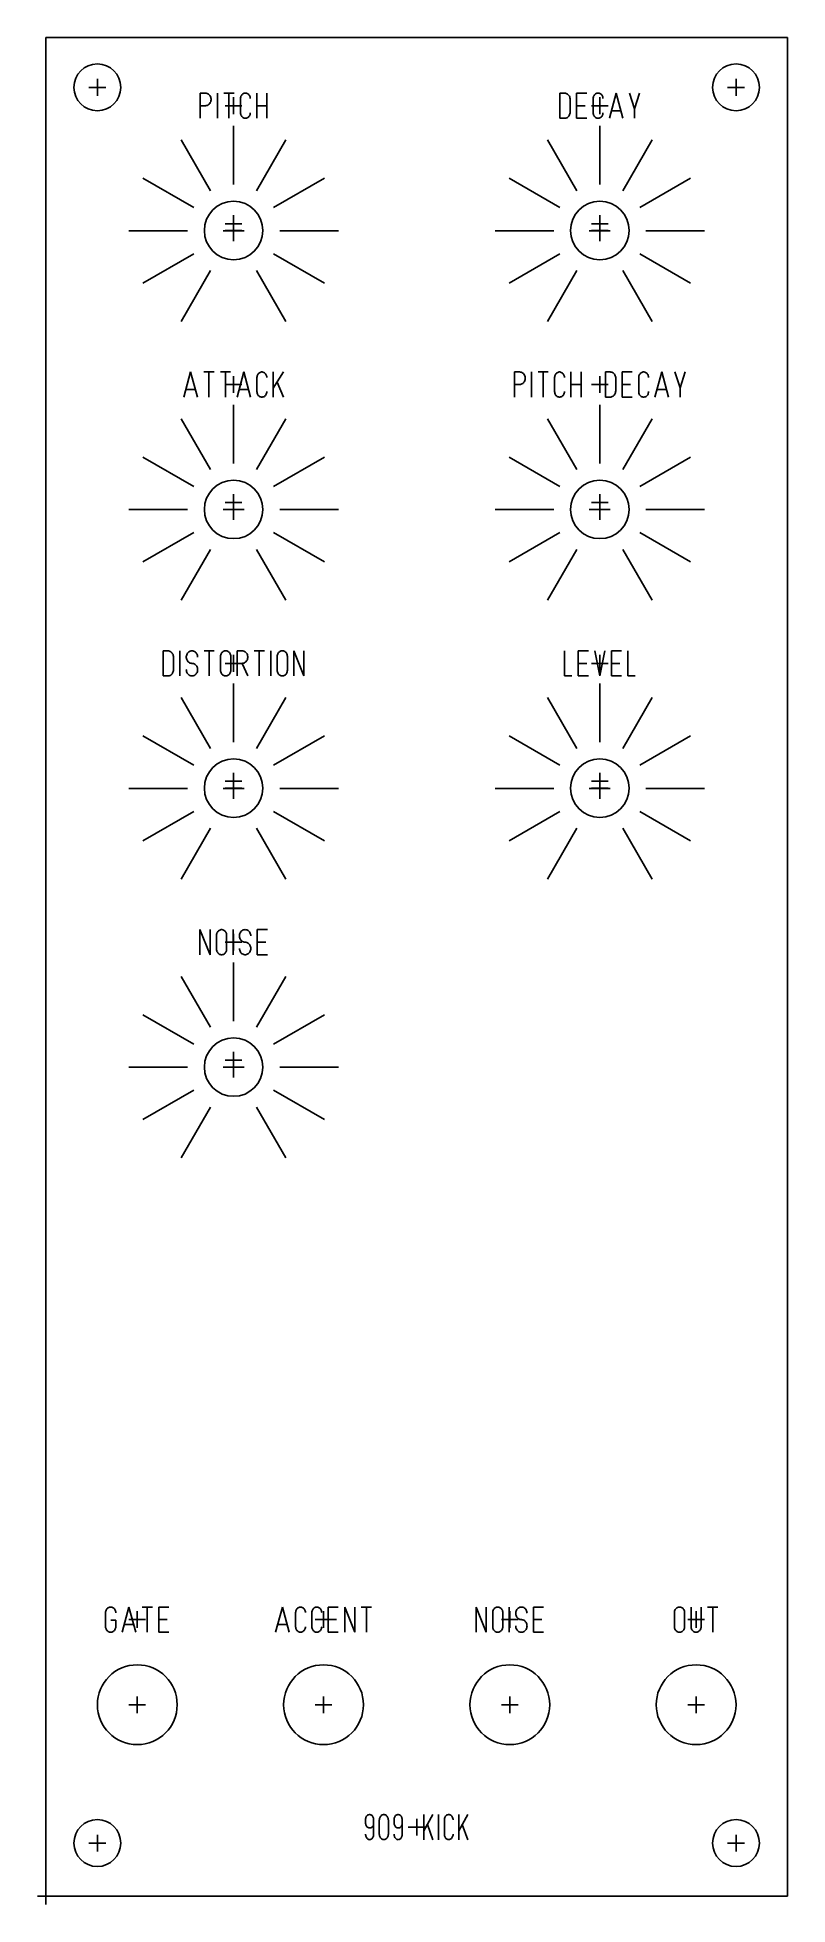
# Model space of a CAD drawing. Header units: inches. Extents: x -0.04 to 3.48, y -0.04 to 8.73.
import ezdxf

# ---------------------------------------------------------------- set-up
doc = ezdxf.new("R2010")
doc.units = ezdxf.units.IN
doc.header["$MEASUREMENT"] = 0
for name, color, linetype in [('Contour', 7, 'CONTINUOUS'), ('Engraving', 7, 'CONTINUOUS'), ('Reference_points', 1, 'CONTINUOUS')]:
    doc.layers.add(name, color=color, linetype=linetype)

msp = doc.modelspace()

# ---------------------------------------------------------------- linework, layer by layer
at = {"layer": 'Contour', "color": 7, "linetype": 'CONTINUOUS'}
for p, q in [((3.485, 8.735), (0, 8.735)), ((0, 8.735), (0, 8.735)), ((0, 8.735), (0, 0)), ((3.485, 0), (3.485, 8.735)), ((3.485, 8.735), (3.485, 8.735)), ((0, 0), (0, 0)), ((0, 0), (3.485, 0)), ((3.485, 0), (3.485, 0))]:
    msp.add_line(p, q, dxfattribs=at)
for centre, radius in [((0.24252, 8.5), 0.11), ((3.24252, 8.5), 0.11), ((0.88252, 7.82701), 0.13748), ((2.60252, 7.82701), 0.13748), ((0.88252, 6.51681), 0.13748), ((2.60252, 6.51681), 0.13748), ((0.88252, 5.20661), 0.13748), ((2.60252, 5.20661), 0.13748), ((0.88252, 3.89642), 0.13748), ((0.43, 0.9), 0.18748), ((1.305, 0.9), 0.18748), ((2.18004, 0.9), 0.18748), ((3.05504, 0.9), 0.18748), ((0.24252, 0.25), 0.11), ((3.24252, 0.25), 0.11)]:
    msp.add_circle(centre, radius, dxfattribs=at)
at = {"layer": 'Engraving', "color": 255, "linetype": 'CONTINUOUS'}
for p, q in [((0.75012, 8.47287), (0.72618, 8.47287)), ((0.72618, 8.47287), (0.72618, 8.35476)), ((0.75406, 8.47256), (0.75012, 8.47287)), ((0.75012, 8.47287), (0.75012, 8.47287)), ((0.75795, 8.47157), (0.75406, 8.47256)), ((0.76161, 8.46996), (0.75795, 8.47157)), ((0.76504, 8.46776), (0.76161, 8.46996)), ((0.76819, 8.465), (0.76504, 8.46776)), ((0.77087, 8.46177), (0.76819, 8.465)), ((0.76819, 8.42169), (0.77087, 8.42492)), ((0.77315, 8.45811), (0.77087, 8.46177)), ((0.77087, 8.42492), (0.77315, 8.42858)), ((0.77484, 8.45413), (0.77315, 8.45811)), ((0.77315, 8.42858), (0.77484, 8.43256)), ((0.77602, 8.44992), (0.77484, 8.45413)), ((0.77484, 8.43256), (0.77602, 8.43677)), ((0.77661, 8.44555), (0.77602, 8.44992)), ((0.77602, 8.43677), (0.77661, 8.44114)), ((0.77661, 8.44114), (0.77661, 8.44555)), ((0.80681, 8.47287), (0.80681, 8.35476)), ((0.83693, 8.47287), (0.88476, 8.47287)), ((0.88476, 8.47287), (0.86083, 8.47287)), ((0.86083, 8.47287), (0.86083, 8.35476)), ((0.91512, 8.4511), (0.91488, 8.44728)), ((0.91488, 8.44728), (0.91488, 8.44728)), ((0.91488, 8.44728), (0.91488, 8.38035)), ((0.91591, 8.45484), (0.91512, 8.4511)), ((0.91713, 8.45839), (0.91591, 8.45484)), ((0.91886, 8.46169), (0.91713, 8.45839)), ((0.92102, 8.46469), (0.91886, 8.46169)), ((0.92354, 8.46728), (0.92102, 8.46469)), ((0.92638, 8.46945), (0.92354, 8.46728)), ((0.92949, 8.4711), (0.92638, 8.46945)), ((0.93276, 8.47224), (0.92949, 8.4711)), ((0.93618, 8.4728), (0.93276, 8.47224)), ((0.93965, 8.4728), (0.93618, 8.4728)), ((0.94303, 8.47224), (0.93965, 8.4728)), ((0.9463, 8.4711), (0.94303, 8.47224)), ((0.94941, 8.46945), (0.9463, 8.4711)), ((0.95224, 8.46728), (0.94941, 8.46945)), ((0.95476, 8.46469), (0.95224, 8.46728)), ((0.95693, 8.46169), (0.95476, 8.46469)), ((0.95866, 8.45839), (0.95693, 8.46169)), ((0.95992, 8.45484), (0.95866, 8.45839)), ((0.96067, 8.4511), (0.95992, 8.45484)), ((0.96094, 8.44728), (0.96067, 8.4511)), ((0.99106, 8.47287), (0.99106, 8.35476)), ((1.0389, 8.35476), (1.0389, 8.47287)), ((2.41559, 8.35476), (2.41559, 8.47287)), ((2.41559, 8.47287), (2.43685, 8.47287)), ((2.43685, 8.47287), (2.44075, 8.4726)), ((2.44075, 8.4726), (2.44453, 8.47165)), ((2.44453, 8.47165), (2.44819, 8.47012)), ((2.44819, 8.47012), (2.45154, 8.46803)), ((2.45154, 8.46803), (2.45461, 8.46539)), ((2.45461, 8.46539), (2.45732, 8.46232)), ((2.45732, 8.46232), (2.45957, 8.45878)), ((2.45957, 8.45878), (2.46134, 8.45496)), ((2.46134, 8.45496), (2.4626, 8.45087)), ((2.4626, 8.45087), (2.46331, 8.44665)), ((2.46331, 8.44665), (2.46343, 8.44335)), ((2.46343, 8.44335), (2.46343, 8.38429)), ((2.54138, 8.47287), (2.49354, 8.47287)), ((2.49354, 8.47287), (2.49354, 8.35476)), ((2.57177, 8.4511), (2.5715, 8.44728)), ((2.5715, 8.44728), (2.5715, 8.44728)), ((2.5715, 8.44728), (2.5715, 8.38035)), ((2.57256, 8.45484), (2.57177, 8.4511)), ((2.57378, 8.45839), (2.57256, 8.45484)), ((2.57551, 8.46169), (2.57378, 8.45839)), ((2.57768, 8.46469), (2.57551, 8.46169)), ((2.5802, 8.46728), (2.57768, 8.46469)), ((2.58303, 8.46945), (2.5802, 8.46728)), ((2.58614, 8.4711), (2.58303, 8.46945)), ((2.58941, 8.47224), (2.58614, 8.4711)), ((2.5928, 8.4728), (2.58941, 8.47224)), ((2.5963, 8.4728), (2.5928, 8.4728)), ((2.59969, 8.47224), (2.5963, 8.4728)), ((2.60295, 8.4711), (2.59969, 8.47224)), ((2.60606, 8.46945), (2.60295, 8.4711)), ((2.6089, 8.46728), (2.60606, 8.46945)), ((2.61142, 8.46469), (2.6089, 8.46728)), ((2.61358, 8.46169), (2.61142, 8.46469)), ((2.61531, 8.45839), (2.61358, 8.46169)), ((2.61654, 8.45484), (2.61531, 8.45839)), ((2.61732, 8.4511), (2.61654, 8.45484)), ((2.6176, 8.44728), (2.61732, 8.4511)), ((2.64772, 8.35476), (2.67961, 8.47287)), ((2.67961, 8.47287), (2.7115, 8.35476)), ((2.74161, 8.47287), (2.76551, 8.39906)), ((2.76551, 8.39906), (2.78945, 8.47287)), ((0.72618, 8.41382), (0.75012, 8.41382)), ((0.75012, 8.41382), (0.75406, 8.41413)), ((0.75406, 8.41413), (0.75795, 8.41512)), ((0.75795, 8.41512), (0.76161, 8.41673)), ((0.76161, 8.41673), (0.76504, 8.41894)), ((0.76504, 8.41894), (0.76819, 8.42169)), ((0.91488, 8.38035), (0.91512, 8.37654)), ((0.91512, 8.37654), (0.91591, 8.3728)), ((0.91591, 8.3728), (0.91713, 8.36925)), ((0.91713, 8.36925), (0.91886, 8.36594)), ((0.91886, 8.36594), (0.92102, 8.36295)), ((0.92102, 8.36295), (0.92354, 8.36035)), ((0.92354, 8.36035), (0.92638, 8.35819)), ((0.92638, 8.35819), (0.92949, 8.35654)), ((0.92949, 8.35654), (0.93276, 8.35539)), ((0.93276, 8.35539), (0.93618, 8.35484)), ((0.93618, 8.35484), (0.93965, 8.35484)), ((0.93965, 8.35484), (0.94303, 8.35539)), ((0.94303, 8.35539), (0.9463, 8.35654)), ((0.9463, 8.35654), (0.94941, 8.35819)), ((0.94941, 8.35819), (0.95224, 8.36035)), ((0.95224, 8.36035), (0.95476, 8.36295)), ((0.95476, 8.36295), (0.95693, 8.36594)), ((0.95693, 8.36594), (0.95866, 8.36925)), ((0.95866, 8.36925), (0.95992, 8.3728)), ((0.95992, 8.3728), (0.96067, 8.37654)), ((0.96067, 8.37654), (0.96094, 8.38035)), ((0.96094, 8.38035), (0.96094, 8.38035)), ((0.99106, 8.41382), (1.0389, 8.41382)), ((2.43685, 8.35476), (2.41559, 8.35476)), ((2.43984, 8.35492), (2.43685, 8.35476)), ((2.44362, 8.35571), (2.43984, 8.35492)), ((2.44732, 8.35709), (2.44362, 8.35571)), ((2.45075, 8.35906), (2.44732, 8.35709)), ((2.45394, 8.36157), (2.45075, 8.35906)), ((2.45669, 8.36457), (2.45394, 8.36157)), ((2.45909, 8.36799), (2.45669, 8.36457)), ((2.46094, 8.37173), (2.45909, 8.36799)), ((2.46236, 8.37579), (2.46094, 8.37173)), ((2.46319, 8.38), (2.46236, 8.37579)), ((2.46343, 8.38429), (2.46319, 8.38)), ((2.49354, 8.41382), (2.53343, 8.41382)), ((2.49354, 8.35476), (2.54138, 8.35476)), ((2.5715, 8.38035), (2.57177, 8.37654)), ((2.57177, 8.37654), (2.57256, 8.3728)), ((2.57256, 8.3728), (2.57378, 8.36925)), ((2.57378, 8.36925), (2.57551, 8.36594)), ((2.57551, 8.36594), (2.57768, 8.36295)), ((2.57768, 8.36295), (2.5802, 8.36035)), ((2.5802, 8.36035), (2.58303, 8.35819)), ((2.58303, 8.35819), (2.58614, 8.35654)), ((2.58614, 8.35654), (2.58941, 8.35539)), ((2.58941, 8.35539), (2.5928, 8.35484)), ((2.5928, 8.35484), (2.5963, 8.35484)), ((2.5963, 8.35484), (2.59969, 8.35539)), ((2.59969, 8.35539), (2.60295, 8.35654)), ((2.60295, 8.35654), (2.60606, 8.35819)), ((2.60606, 8.35819), (2.6089, 8.36035)), ((2.6089, 8.36035), (2.61142, 8.36295)), ((2.61142, 8.36295), (2.61358, 8.36594)), ((2.61358, 8.36594), (2.61531, 8.36925)), ((2.61531, 8.36925), (2.61654, 8.3728)), ((2.61654, 8.3728), (2.61732, 8.37654)), ((2.61732, 8.37654), (2.6176, 8.38035)), ((2.6176, 8.38035), (2.6176, 8.38035)), ((2.65835, 8.3902), (2.70087, 8.3902)), ((2.76551, 8.39906), (2.76551, 8.35476)), ((2.76551, 8.35476), (2.76551, 8.39906)), ((0.63646, 8.25272), (0.77425, 8.01406)), ((0.88252, 8.04307), (0.88252, 8.31866)), ((1.12854, 8.25272), (0.99079, 8.01406)), ((2.35646, 8.25272), (2.49425, 8.01406)), ((2.60252, 8.04307), (2.60252, 8.31866)), ((2.84854, 8.25272), (2.71079, 8.01406)), ((0.69496, 7.9348), (0.4563, 8.07256)), ((1.07004, 7.9348), (1.3087, 8.0726)), ((2.41496, 7.9348), (2.1763, 8.07256)), ((2.79004, 7.9348), (3.0287, 8.0726)), ((0.77425, 8.01406), (0.77425, 8.01406)), ((0.88252, 8.04307), (0.88252, 8.04307)), ((0.99079, 8.01406), (0.99075, 8.01406)), ((2.49425, 8.01406), (2.49425, 8.01406)), ((2.60252, 8.04307), (2.60252, 8.04307)), ((2.71079, 8.01406), (2.71075, 8.01406)), ((0.69496, 7.93476), (0.69496, 7.9348)), ((1.07004, 7.9348), (1.07004, 7.9348)), ((2.41496, 7.93476), (2.41496, 7.9348)), ((2.79004, 7.9348), (2.79004, 7.9348)), ((0.39039, 7.82654), (0.66598, 7.82654)), ((0.66598, 7.82654), (0.66598, 7.82654)), ((0.83331, 7.82654), (0.93173, 7.82654)), ((0.88252, 7.87575), (0.88252, 7.77732)), ((1.37465, 7.82654), (1.09906, 7.82654)), ((1.09906, 7.82654), (1.09906, 7.82654)), ((2.11039, 7.82654), (2.38598, 7.82654)), ((2.38598, 7.82654), (2.38598, 7.82654)), ((2.55331, 7.82654), (2.65173, 7.82654)), ((2.60252, 7.87575), (2.60252, 7.77732)), ((3.09465, 7.82654), (2.81906, 7.82654)), ((2.81906, 7.82654), (2.81906, 7.82654)), ((0.69496, 7.71827), (0.4563, 7.58047)), ((0.63646, 7.40031), (0.77421, 7.63898)), ((0.69496, 7.71827), (0.69496, 7.71827)), ((0.77421, 7.63898), (0.77425, 7.63898)), ((1.12858, 7.40031), (0.99079, 7.63898)), ((0.99079, 7.63898), (0.99079, 7.63898)), ((1.07004, 7.71823), (1.07004, 7.71823)), ((1.07004, 7.71823), (1.3087, 7.58043)), ((2.41496, 7.71827), (2.1763, 7.58047)), ((2.35646, 7.40031), (2.49421, 7.63898)), ((2.41496, 7.71827), (2.41496, 7.71827)), ((2.49421, 7.63898), (2.49425, 7.63898)), ((2.84858, 7.40031), (2.71079, 7.63898)), ((2.71079, 7.63898), (2.71079, 7.63898)), ((2.79004, 7.71823), (2.79004, 7.71823)), ((2.79004, 7.71823), (3.0287, 7.58043)), ((0.64866, 7.04453), (0.68055, 7.16264)), ((0.68055, 7.16264), (0.71244, 7.04453)), ((0.74256, 7.16264), (0.79039, 7.16264)), ((0.79039, 7.16264), (0.76646, 7.16264)), ((0.76646, 7.16264), (0.76646, 7.04453)), ((0.82051, 7.16264), (0.86835, 7.16264)), ((0.86835, 7.16264), (0.84441, 7.16264)), ((0.84441, 7.16264), (0.84441, 7.04453)), ((0.89846, 7.04453), (0.93035, 7.16264)), ((0.93035, 7.16264), (0.96224, 7.04453)), ((0.9926, 7.14087), (0.99236, 7.13705)), ((0.99236, 7.13705), (0.99236, 7.13705)), ((0.99236, 7.13705), (0.99236, 7.07012)), ((0.99339, 7.14461), (0.9926, 7.14087)), ((0.99465, 7.14815), (0.99339, 7.14461)), ((0.99638, 7.15146), (0.99465, 7.14815)), ((0.99854, 7.15445), (0.99638, 7.15146)), ((1.00106, 7.15705), (0.99854, 7.15445)), ((1.0039, 7.15921), (1.00106, 7.15705)), ((1.00701, 7.16087), (1.0039, 7.15921)), ((1.01028, 7.16201), (1.00701, 7.16087)), ((1.01366, 7.16256), (1.01028, 7.16201)), ((1.01713, 7.16256), (1.01366, 7.16256)), ((1.02055, 7.16201), (1.01713, 7.16256)), ((1.02378, 7.16087), (1.02055, 7.16201)), ((1.02693, 7.15921), (1.02378, 7.16087)), ((1.02976, 7.15705), (1.02693, 7.15921)), ((1.03224, 7.15445), (1.02976, 7.15705)), ((1.03441, 7.15146), (1.03224, 7.15445)), ((1.03614, 7.14815), (1.03441, 7.15146)), ((1.0374, 7.14461), (1.03614, 7.14815)), ((1.03819, 7.14087), (1.0374, 7.14461)), ((1.03843, 7.13705), (1.03819, 7.14087)), ((1.06854, 7.16264), (1.06854, 7.04453)), ((1.06854, 7.08587), (1.11638, 7.16264)), ((1.08717, 7.11539), (1.11638, 7.04453)), ((2.22563, 7.16264), (2.20169, 7.16264)), ((2.20169, 7.16264), (2.20169, 7.04453)), ((2.22957, 7.16232), (2.22563, 7.16264)), ((2.22563, 7.16264), (2.22563, 7.16264)), ((2.23346, 7.16134), (2.22957, 7.16232)), ((2.23713, 7.15972), (2.23346, 7.16134)), ((2.24055, 7.15752), (2.23713, 7.15972)), ((2.23713, 7.1065), (2.24055, 7.1087)), ((2.2437, 7.15476), (2.24055, 7.15752)), ((2.24055, 7.1087), (2.2437, 7.11146)), ((2.24638, 7.15154), (2.2437, 7.15476)), ((2.2437, 7.11146), (2.24638, 7.11469)), ((2.24866, 7.14787), (2.24638, 7.15154)), ((2.24638, 7.11469), (2.24866, 7.11835)), ((2.25035, 7.1439), (2.24866, 7.14787)), ((2.24866, 7.11835), (2.25035, 7.12232)), ((2.25154, 7.13969), (2.25035, 7.1439)), ((2.25035, 7.12232), (2.25154, 7.12654)), ((2.25213, 7.13531), (2.25154, 7.13969)), ((2.25154, 7.12654), (2.25213, 7.13091)), ((2.25213, 7.13091), (2.25213, 7.13531)), ((2.28232, 7.16264), (2.28232, 7.04453)), ((2.31244, 7.16264), (2.36028, 7.16264)), ((2.36028, 7.16264), (2.33634, 7.16264)), ((2.33634, 7.16264), (2.33634, 7.04453)), ((2.39063, 7.14087), (2.39039, 7.13705)), ((2.39039, 7.13705), (2.39039, 7.13705)), ((2.39039, 7.13705), (2.39039, 7.07012)), ((2.39142, 7.14461), (2.39063, 7.14087)), ((2.39264, 7.14815), (2.39142, 7.14461)), ((2.39437, 7.15146), (2.39264, 7.14815)), ((2.39654, 7.15445), (2.39437, 7.15146)), ((2.39906, 7.15705), (2.39654, 7.15445)), ((2.40189, 7.15921), (2.39906, 7.15705)), ((2.405, 7.16087), (2.40189, 7.15921)), ((2.40827, 7.16201), (2.405, 7.16087)), ((2.41169, 7.16256), (2.40827, 7.16201)), ((2.41516, 7.16256), (2.41169, 7.16256)), ((2.41854, 7.16201), (2.41516, 7.16256)), ((2.42181, 7.16087), (2.41854, 7.16201)), ((2.42492, 7.15921), (2.42181, 7.16087)), ((2.42776, 7.15705), (2.42492, 7.15921)), ((2.43028, 7.15445), (2.42776, 7.15705)), ((2.43244, 7.15146), (2.43028, 7.15445)), ((2.43417, 7.14815), (2.43244, 7.15146)), ((2.43543, 7.14461), (2.43417, 7.14815)), ((2.43618, 7.14087), (2.43543, 7.14461)), ((2.43646, 7.13705), (2.43618, 7.14087)), ((2.46657, 7.16264), (2.46657, 7.04453)), ((2.51441, 7.04453), (2.51441, 7.16264)), ((2.62957, 7.04453), (2.62957, 7.16264)), ((2.62957, 7.16264), (2.65083, 7.16264)), ((2.65083, 7.16264), (2.65469, 7.16236)), ((2.65469, 7.16236), (2.65846, 7.16142)), ((2.65846, 7.16142), (2.66213, 7.15988)), ((2.66213, 7.15988), (2.66547, 7.1578)), ((2.66547, 7.1578), (2.66858, 7.15516)), ((2.66858, 7.15516), (2.67126, 7.15209)), ((2.67126, 7.15209), (2.67354, 7.14854)), ((2.67354, 7.14854), (2.67531, 7.14472)), ((2.67531, 7.14472), (2.67654, 7.14063)), ((2.67654, 7.14063), (2.67724, 7.13642)), ((2.67724, 7.13642), (2.6774, 7.13311)), ((2.6774, 7.13311), (2.6774, 7.07406)), ((2.75535, 7.16264), (2.70752, 7.16264)), ((2.70752, 7.16264), (2.70752, 7.04453)), ((2.78571, 7.14087), (2.78547, 7.13705)), ((2.78547, 7.13705), (2.78547, 7.13705)), ((2.78547, 7.13705), (2.78547, 7.07012)), ((2.7865, 7.14461), (2.78571, 7.14087)), ((2.78772, 7.14815), (2.7865, 7.14461)), ((2.78945, 7.15146), (2.78772, 7.14815)), ((2.79161, 7.15445), (2.78945, 7.15146)), ((2.79413, 7.15705), (2.79161, 7.15445)), ((2.79697, 7.15921), (2.79413, 7.15705)), ((2.80008, 7.16087), (2.79697, 7.15921)), ((2.80335, 7.16201), (2.80008, 7.16087)), ((2.80677, 7.16256), (2.80335, 7.16201)), ((2.81024, 7.16256), (2.80677, 7.16256)), ((2.81362, 7.16201), (2.81024, 7.16256)), ((2.81689, 7.16087), (2.81362, 7.16201)), ((2.82, 7.15921), (2.81689, 7.16087)), ((2.82283, 7.15705), (2.82, 7.15921)), ((2.82535, 7.15445), (2.82283, 7.15705)), ((2.82752, 7.15146), (2.82535, 7.15445)), ((2.82925, 7.14815), (2.82752, 7.15146)), ((2.83051, 7.14461), (2.82925, 7.14815)), ((2.83126, 7.14087), (2.83051, 7.14461)), ((2.83154, 7.13705), (2.83126, 7.14087)), ((2.86165, 7.04453), (2.89354, 7.16264)), ((2.89354, 7.16264), (2.92543, 7.04453)), ((2.95555, 7.16264), (2.97945, 7.08882)), ((2.97945, 7.08882), (3.00339, 7.16264)), ((0.65929, 7.07996), (0.70181, 7.07996)), ((0.90909, 7.07996), (0.95161, 7.07996)), ((0.99236, 7.07012), (0.9926, 7.0663)), ((0.9926, 7.0663), (0.99339, 7.06256)), ((0.99339, 7.06256), (0.99465, 7.05902)), ((0.99465, 7.05902), (0.99638, 7.05571)), ((0.99638, 7.05571), (0.99854, 7.05272)), ((0.99854, 7.05272), (1.00106, 7.05012)), ((1.00106, 7.05012), (1.0039, 7.04795)), ((1.0039, 7.04795), (1.00701, 7.0463)), ((1.00701, 7.0463), (1.01028, 7.04516)), ((1.01028, 7.04516), (1.01366, 7.04461)), ((1.01366, 7.04461), (1.01713, 7.04461)), ((1.01713, 7.04461), (1.02055, 7.04516)), ((1.02055, 7.04516), (1.02378, 7.0463)), ((1.02378, 7.0463), (1.02693, 7.04795)), ((1.02693, 7.04795), (1.02976, 7.05012)), ((1.02976, 7.05012), (1.03224, 7.05272)), ((1.03224, 7.05272), (1.03441, 7.05571)), ((1.03441, 7.05571), (1.03614, 7.05902)), ((1.03614, 7.05902), (1.0374, 7.06256)), ((1.0374, 7.06256), (1.03819, 7.0663)), ((1.03819, 7.0663), (1.03843, 7.07012)), ((1.03843, 7.07012), (1.03843, 7.07012)), ((1.06854, 7.04453), (1.06854, 7.08587)), ((2.20169, 7.10358), (2.22563, 7.10358)), ((2.22563, 7.10358), (2.22957, 7.1039)), ((2.22957, 7.1039), (2.23346, 7.10488)), ((2.23346, 7.10488), (2.23713, 7.1065)), ((2.39039, 7.07012), (2.39063, 7.0663)), ((2.39063, 7.0663), (2.39142, 7.06256)), ((2.39142, 7.06256), (2.39264, 7.05902)), ((2.39264, 7.05902), (2.39437, 7.05571)), ((2.39437, 7.05571), (2.39654, 7.05272)), ((2.39654, 7.05272), (2.39906, 7.05012)), ((2.39906, 7.05012), (2.40189, 7.04795)), ((2.40189, 7.04795), (2.405, 7.0463)), ((2.405, 7.0463), (2.40827, 7.04516)), ((2.40827, 7.04516), (2.41169, 7.04461)), ((2.41169, 7.04461), (2.41516, 7.04461)), ((2.41516, 7.04461), (2.41854, 7.04516)), ((2.41854, 7.04516), (2.42181, 7.0463)), ((2.42181, 7.0463), (2.42492, 7.04795)), ((2.42492, 7.04795), (2.42776, 7.05012)), ((2.42776, 7.05012), (2.43028, 7.05272)), ((2.43028, 7.05272), (2.43244, 7.05571)), ((2.43244, 7.05571), (2.43417, 7.05902)), ((2.43417, 7.05902), (2.43543, 7.06256)), ((2.43543, 7.06256), (2.43618, 7.0663)), ((2.43618, 7.0663), (2.43646, 7.07012)), ((2.43646, 7.07012), (2.43646, 7.07012)), ((2.46657, 7.10358), (2.51441, 7.10358)), ((2.65083, 7.04453), (2.62957, 7.04453)), ((2.65378, 7.04469), (2.65083, 7.04453)), ((2.6576, 7.04547), (2.65378, 7.04469)), ((2.66126, 7.04685), (2.6576, 7.04547)), ((2.66472, 7.04882), (2.66126, 7.04685)), ((2.66791, 7.05134), (2.66472, 7.04882)), ((2.67067, 7.05433), (2.66791, 7.05134)), ((2.67303, 7.05776), (2.67067, 7.05433)), ((2.67492, 7.0615), (2.67303, 7.05776)), ((2.6763, 7.06555), (2.67492, 7.0615)), ((2.67713, 7.06976), (2.6763, 7.06555)), ((2.6774, 7.07406), (2.67713, 7.06976)), ((2.70752, 7.10358), (2.74736, 7.10358)), ((2.70752, 7.04453), (2.75535, 7.04453)), ((2.78547, 7.07012), (2.78571, 7.0663)), ((2.78571, 7.0663), (2.7865, 7.06256)), ((2.7865, 7.06256), (2.78772, 7.05902)), ((2.78772, 7.05902), (2.78945, 7.05571)), ((2.78945, 7.05571), (2.79161, 7.05272)), ((2.79161, 7.05272), (2.79413, 7.05012)), ((2.79413, 7.05012), (2.79697, 7.04795)), ((2.79697, 7.04795), (2.80008, 7.0463)), ((2.80008, 7.0463), (2.80335, 7.04516)), ((2.80335, 7.04516), (2.80677, 7.04461)), ((2.80677, 7.04461), (2.81024, 7.04461)), ((2.81024, 7.04461), (2.81362, 7.04516)), ((2.81362, 7.04516), (2.81689, 7.0463)), ((2.81689, 7.0463), (2.82, 7.04795)), ((2.82, 7.04795), (2.82283, 7.05012)), ((2.82283, 7.05012), (2.82535, 7.05272)), ((2.82535, 7.05272), (2.82752, 7.05571)), ((2.82752, 7.05571), (2.82925, 7.05902)), ((2.82925, 7.05902), (2.83051, 7.06256)), ((2.83051, 7.06256), (2.83126, 7.0663)), ((2.83126, 7.0663), (2.83154, 7.07012)), ((2.83154, 7.07012), (2.83154, 7.07012)), ((2.87228, 7.07996), (2.9148, 7.07996)), ((2.97945, 7.08882), (2.97945, 7.04453)), ((2.97945, 7.04453), (2.97945, 7.08882)), ((0.63646, 6.94252), (0.77425, 6.70386)), ((0.88252, 6.73287), (0.88252, 7.00846)), ((1.12854, 6.94252), (0.99079, 6.70386)), ((2.35646, 6.94252), (2.49425, 6.70386)), ((2.60252, 6.73287), (2.60252, 7.00846)), ((2.84854, 6.94252), (2.71079, 6.70386)), ((0.69496, 6.62461), (0.4563, 6.76236)), ((1.07004, 6.62461), (1.3087, 6.7624)), ((2.41496, 6.62461), (2.1763, 6.76236)), ((2.79004, 6.62461), (3.0287, 6.7624)), ((0.77425, 6.70386), (0.77425, 6.70386)), ((0.88252, 6.73287), (0.88252, 6.73287)), ((0.99079, 6.70386), (0.99075, 6.70386)), ((2.49425, 6.70386), (2.49425, 6.70386)), ((2.60252, 6.73287), (2.60252, 6.73287)), ((2.71079, 6.70386), (2.71075, 6.70386)), ((0.69496, 6.62457), (0.69496, 6.62461)), ((1.07004, 6.62461), (1.07004, 6.62461)), ((2.41496, 6.62457), (2.41496, 6.62461)), ((2.79004, 6.62461), (2.79004, 6.62461)), ((0.39039, 6.51634), (0.66598, 6.51634)), ((0.66598, 6.51634), (0.66598, 6.51634)), ((0.83331, 6.51634), (0.93173, 6.51634)), ((0.88252, 6.56555), (0.88252, 6.46713)), ((1.37465, 6.51634), (1.09906, 6.51634)), ((1.09906, 6.51634), (1.09906, 6.51634)), ((2.11039, 6.51634), (2.38598, 6.51634)), ((2.38598, 6.51634), (2.38598, 6.51634)), ((2.55331, 6.51634), (2.65173, 6.51634)), ((2.60252, 6.56555), (2.60252, 6.46713)), ((3.09465, 6.51634), (2.81906, 6.51634)), ((2.81906, 6.51634), (2.81906, 6.51634)), ((0.69496, 6.40807), (0.4563, 6.27028)), ((0.69496, 6.40807), (0.69496, 6.40807)), ((1.07004, 6.40803), (1.07004, 6.40803)), ((1.07004, 6.40803), (1.3087, 6.27024)), ((2.41496, 6.40807), (2.1763, 6.27028)), ((2.41496, 6.40807), (2.41496, 6.40807)), ((2.79004, 6.40803), (2.79004, 6.40803)), ((2.79004, 6.40803), (3.0287, 6.27024)), ((0.63646, 6.09012), (0.77421, 6.32878)), ((0.77421, 6.32878), (0.77425, 6.32878)), ((1.12858, 6.09012), (0.99079, 6.32878)), ((0.99079, 6.32878), (0.99079, 6.32878)), ((2.35646, 6.09012), (2.49421, 6.32878)), ((2.49421, 6.32878), (2.49425, 6.32878)), ((2.84858, 6.09012), (2.71079, 6.32878)), ((2.71079, 6.32878), (2.71079, 6.32878)), ((0.55209, 5.73433), (0.55209, 5.85244)), ((0.55209, 5.85244), (0.57335, 5.85244)), ((0.57335, 5.85244), (0.57724, 5.85217)), ((0.57724, 5.85217), (0.58102, 5.85122)), ((0.58102, 5.85122), (0.58469, 5.84969)), ((0.58469, 5.84969), (0.58803, 5.8476)), ((0.58803, 5.8476), (0.5911, 5.84496)), ((0.5911, 5.84496), (0.59382, 5.84189)), ((0.59382, 5.84189), (0.59606, 5.83835)), ((0.59606, 5.83835), (0.59783, 5.83453)), ((0.59783, 5.83453), (0.59909, 5.83043)), ((0.59909, 5.83043), (0.5998, 5.82622)), ((0.5998, 5.82622), (0.59992, 5.82291)), ((0.59992, 5.82291), (0.59992, 5.76386)), ((0.63004, 5.85244), (0.63004, 5.73433)), ((0.66024, 5.82512), (0.66087, 5.82949)), ((0.66024, 5.82071), (0.66024, 5.82512)), ((0.66087, 5.81634), (0.66024, 5.82071)), ((0.66087, 5.82949), (0.66201, 5.8337)), ((0.66201, 5.81213), (0.66087, 5.81634)), ((0.66201, 5.8337), (0.6637, 5.83768)), ((0.6637, 5.80815), (0.66201, 5.81213)), ((0.6637, 5.83768), (0.66598, 5.84134)), ((0.66598, 5.80449), (0.6637, 5.80815)), ((0.66598, 5.84134), (0.66866, 5.84457)), ((0.66866, 5.80126), (0.66598, 5.80449)), ((0.66866, 5.84457), (0.67181, 5.84732)), ((0.67181, 5.7985), (0.66866, 5.80126)), ((0.67181, 5.84732), (0.67524, 5.84953)), ((0.67524, 5.7963), (0.67181, 5.7985)), ((0.67524, 5.84953), (0.67894, 5.85114)), ((0.67894, 5.79469), (0.67524, 5.7963)), ((0.67894, 5.85114), (0.6828, 5.85213)), ((0.6828, 5.7937), (0.67894, 5.79469)), ((0.6828, 5.85213), (0.68673, 5.85244)), ((0.68673, 5.79339), (0.6828, 5.7937)), ((0.68673, 5.85244), (0.68673, 5.85244)), ((0.68673, 5.85244), (0.69063, 5.85217)), ((0.69055, 5.79311), (0.68673, 5.79339)), ((0.68673, 5.79339), (0.68673, 5.79339)), ((0.69425, 5.79224), (0.69055, 5.79311)), ((0.69063, 5.85217), (0.69441, 5.85122)), ((0.6978, 5.79075), (0.69425, 5.79224)), ((0.69441, 5.85122), (0.69807, 5.84969)), ((0.69807, 5.84969), (0.70142, 5.8476)), ((0.70142, 5.8476), (0.70449, 5.84496)), ((0.70449, 5.84496), (0.7072, 5.84189)), ((0.7072, 5.84189), (0.70945, 5.83835)), ((0.70945, 5.83835), (0.71122, 5.83453)), ((0.71122, 5.83453), (0.71248, 5.83043)), ((0.71248, 5.83043), (0.71319, 5.82622)), ((0.71319, 5.82622), (0.71331, 5.82291)), ((0.74343, 5.85244), (0.79126, 5.85244)), ((0.79126, 5.85244), (0.76736, 5.85244)), ((0.76736, 5.85244), (0.76736, 5.73433)), ((0.82169, 5.82984), (0.82138, 5.82587)), ((0.82138, 5.82587), (0.82138, 5.82587)), ((0.82138, 5.82587), (0.82138, 5.76091)), ((0.82244, 5.8337), (0.82169, 5.82984)), ((0.82378, 5.8374), (0.82244, 5.8337)), ((0.82555, 5.84083), (0.82378, 5.8374)), ((0.82776, 5.84394), (0.82555, 5.84083)), ((0.83039, 5.84665), (0.82776, 5.84394)), ((0.83339, 5.8489), (0.83039, 5.84665)), ((0.83657, 5.85059), (0.83339, 5.8489)), ((0.84, 5.85177), (0.83657, 5.85059)), ((0.84354, 5.85236), (0.84, 5.85177)), ((0.84709, 5.85236), (0.84354, 5.85236)), ((0.85063, 5.85177), (0.84709, 5.85236)), ((0.85406, 5.85059), (0.85063, 5.85177)), ((0.85728, 5.8489), (0.85406, 5.85059)), ((0.86024, 5.84665), (0.85728, 5.8489)), ((0.86283, 5.84394), (0.86024, 5.84665)), ((0.86508, 5.84083), (0.86283, 5.84394)), ((0.86685, 5.8374), (0.86508, 5.84083)), ((0.86815, 5.8337), (0.86685, 5.8374)), ((0.86894, 5.82984), (0.86815, 5.8337)), ((0.86921, 5.82587), (0.86894, 5.82984)), ((0.86921, 5.76091), (0.86921, 5.82587)), ((0.89846, 5.73433), (0.89846, 5.85244)), ((0.89846, 5.85244), (0.9224, 5.85244)), ((0.9224, 5.79339), (0.89846, 5.79339)), ((0.89846, 5.79339), (0.9224, 5.79339)), ((0.9224, 5.85244), (0.92634, 5.85213)), ((0.92634, 5.7937), (0.9224, 5.79339)), ((0.9224, 5.79339), (0.9224, 5.79339)), ((0.9224, 5.79339), (0.94898, 5.73433)), ((0.92634, 5.85213), (0.9302, 5.85114)), ((0.9302, 5.79469), (0.92634, 5.7937)), ((0.9302, 5.85114), (0.9339, 5.84953)), ((0.9339, 5.7963), (0.9302, 5.79469)), ((0.9339, 5.84953), (0.93732, 5.84732)), ((0.93732, 5.7985), (0.9339, 5.7963)), ((0.93732, 5.84732), (0.94047, 5.84457)), ((0.94047, 5.80126), (0.93732, 5.7985)), ((0.94047, 5.84457), (0.94315, 5.84134)), ((0.94315, 5.80449), (0.94047, 5.80126)), ((0.94315, 5.84134), (0.94543, 5.83768)), ((0.94543, 5.80815), (0.94315, 5.80449)), ((0.94543, 5.83768), (0.94713, 5.8337)), ((0.94713, 5.81213), (0.94543, 5.80815)), ((0.94713, 5.8337), (0.94827, 5.82949)), ((0.94827, 5.81634), (0.94713, 5.81213)), ((0.94827, 5.82949), (0.9489, 5.82512)), ((0.9489, 5.82071), (0.94827, 5.81634)), ((0.9489, 5.82512), (0.9489, 5.82071)), ((0.97909, 5.85244), (1.02693, 5.85244)), ((1.02693, 5.85244), (1.00299, 5.85244)), ((1.00299, 5.85244), (1.00299, 5.73433)), ((1.05705, 5.85244), (1.05705, 5.73433)), ((1.08744, 5.82984), (1.08717, 5.82587)), ((1.08717, 5.82587), (1.08717, 5.82587)), ((1.08717, 5.82587), (1.08717, 5.76091)), ((1.08823, 5.8337), (1.08744, 5.82984)), ((1.08953, 5.8374), (1.08823, 5.8337)), ((1.0913, 5.84083), (1.08953, 5.8374)), ((1.09354, 5.84394), (1.0913, 5.84083)), ((1.09614, 5.84665), (1.09354, 5.84394)), ((1.09913, 5.8489), (1.09614, 5.84665)), ((1.10232, 5.85059), (1.09913, 5.8489)), ((1.10575, 5.85177), (1.10232, 5.85059)), ((1.10929, 5.85236), (1.10575, 5.85177)), ((1.11283, 5.85236), (1.10929, 5.85236)), ((1.11638, 5.85177), (1.11283, 5.85236)), ((1.1198, 5.85059), (1.11638, 5.85177)), ((1.12303, 5.8489), (1.1198, 5.85059)), ((1.12598, 5.84665), (1.12303, 5.8489)), ((1.12862, 5.84394), (1.12598, 5.84665)), ((1.13083, 5.84083), (1.12862, 5.84394)), ((1.1326, 5.8374), (1.13083, 5.84083)), ((1.13394, 5.8337), (1.1326, 5.8374)), ((1.13469, 5.82984), (1.13394, 5.8337)), ((1.135, 5.82587), (1.13469, 5.82984)), ((1.135, 5.76091), (1.135, 5.82587)), ((1.16512, 5.73433), (1.16512, 5.85244)), ((1.16512, 5.85244), (1.21295, 5.73433)), ((1.21295, 5.73433), (1.21295, 5.85244)), ((2.43646, 5.85244), (2.43646, 5.73433)), ((2.54894, 5.85244), (2.5011, 5.85244)), ((2.5011, 5.85244), (2.5011, 5.73433)), ((2.5011, 5.79339), (2.54098, 5.79339)), ((2.57906, 5.85244), (2.60299, 5.73433)), ((2.60299, 5.73433), (2.62689, 5.85244)), ((2.70484, 5.85244), (2.65701, 5.85244)), ((2.65701, 5.85244), (2.65701, 5.73433)), ((2.65701, 5.79339), (2.69689, 5.79339)), ((2.73409, 5.85244), (2.73409, 5.73433)), ((0.57335, 5.73433), (0.55209, 5.73433)), ((0.57634, 5.73449), (0.57335, 5.73433)), ((0.58012, 5.73528), (0.57634, 5.73449)), ((0.58382, 5.73665), (0.58012, 5.73528)), ((0.58724, 5.73862), (0.58382, 5.73665)), ((0.59043, 5.74114), (0.58724, 5.73862)), ((0.59319, 5.74413), (0.59043, 5.74114)), ((0.59559, 5.74756), (0.59319, 5.74413)), ((0.59744, 5.7513), (0.59559, 5.74756)), ((0.59886, 5.75535), (0.59744, 5.7513)), ((0.59969, 5.75957), (0.59886, 5.75535)), ((0.59992, 5.76386), (0.59969, 5.75957)), ((0.66016, 5.76386), (0.66047, 5.75945)), ((0.66047, 5.75945), (0.66134, 5.75516)), ((0.66134, 5.75516), (0.6628, 5.75106)), ((0.6628, 5.75106), (0.66476, 5.74724)), ((0.66476, 5.74724), (0.66724, 5.74378)), ((0.66724, 5.74378), (0.67016, 5.74079)), ((0.67016, 5.74079), (0.67346, 5.73827)), ((0.67346, 5.73827), (0.67705, 5.73638)), ((0.67705, 5.73638), (0.68083, 5.73508)), ((0.68083, 5.73508), (0.68476, 5.73441)), ((0.68476, 5.73441), (0.68874, 5.73441)), ((0.68874, 5.73441), (0.69268, 5.73508)), ((0.69268, 5.73508), (0.69646, 5.73638)), ((0.69646, 5.73638), (0.70004, 5.73827)), ((0.70114, 5.78874), (0.6978, 5.79075)), ((0.70004, 5.73827), (0.70335, 5.74079)), ((0.70417, 5.78622), (0.70114, 5.78874)), ((0.70335, 5.74079), (0.70622, 5.74378)), ((0.70689, 5.78323), (0.70417, 5.78622)), ((0.70622, 5.74378), (0.7087, 5.74724)), ((0.70913, 5.77984), (0.70689, 5.78323)), ((0.7087, 5.74724), (0.71071, 5.75106)), ((0.71094, 5.77614), (0.70913, 5.77984)), ((0.71071, 5.75106), (0.71217, 5.75516)), ((0.71228, 5.7722), (0.71094, 5.77614)), ((0.71217, 5.75516), (0.71303, 5.75945)), ((0.71307, 5.76807), (0.71228, 5.7722)), ((0.71303, 5.75945), (0.71331, 5.76386)), ((0.71331, 5.76386), (0.71307, 5.76807)), ((0.71331, 5.76386), (0.71331, 5.76386)), ((0.82138, 5.76091), (0.82169, 5.75693)), ((0.82169, 5.75693), (0.82244, 5.75307)), ((0.82244, 5.75307), (0.82378, 5.74937)), ((0.82378, 5.74937), (0.82555, 5.74594)), ((0.82555, 5.74594), (0.82776, 5.74283)), ((0.82776, 5.74283), (0.83039, 5.74012)), ((0.83039, 5.74012), (0.83339, 5.73787)), ((0.83339, 5.73787), (0.83657, 5.73618)), ((0.83657, 5.73618), (0.84, 5.735)), ((0.84, 5.735), (0.84354, 5.73441)), ((0.84354, 5.73441), (0.84709, 5.73441)), ((0.84709, 5.73441), (0.85063, 5.735)), ((0.85063, 5.735), (0.85406, 5.73618)), ((0.85406, 5.73618), (0.85728, 5.73787)), ((0.85728, 5.73787), (0.86024, 5.74012)), ((0.86024, 5.74012), (0.86283, 5.74283)), ((0.86283, 5.74283), (0.86508, 5.74594)), ((0.86508, 5.74594), (0.86685, 5.74937)), ((0.86685, 5.74937), (0.86815, 5.75307)), ((0.86815, 5.75307), (0.86894, 5.75693)), ((0.86894, 5.75693), (0.86921, 5.76091)), ((0.86921, 5.76091), (0.86921, 5.76091)), ((1.08717, 5.76091), (1.08744, 5.75693)), ((1.08744, 5.75693), (1.08823, 5.75307)), ((1.08823, 5.75307), (1.08953, 5.74937)), ((1.08953, 5.74937), (1.0913, 5.74594)), ((1.0913, 5.74594), (1.09354, 5.74283)), ((1.09354, 5.74283), (1.09614, 5.74012)), ((1.09614, 5.74012), (1.09913, 5.73787)), ((1.09913, 5.73787), (1.10232, 5.73618)), ((1.10232, 5.73618), (1.10575, 5.735)), ((1.10575, 5.735), (1.10929, 5.73441)), ((1.10929, 5.73441), (1.11283, 5.73441)), ((1.11283, 5.73441), (1.11638, 5.735)), ((1.11638, 5.735), (1.1198, 5.73618)), ((1.1198, 5.73618), (1.12303, 5.73787)), ((1.12303, 5.73787), (1.12598, 5.74012)), ((1.12598, 5.74012), (1.12862, 5.74283)), ((1.12862, 5.74283), (1.13083, 5.74594)), ((1.13083, 5.74594), (1.1326, 5.74937)), ((1.1326, 5.74937), (1.13394, 5.75307)), ((1.13394, 5.75307), (1.13469, 5.75693)), ((1.13469, 5.75693), (1.135, 5.76091)), ((1.135, 5.76091), (1.135, 5.76091)), ((2.43646, 5.73433), (2.47098, 5.73433)), ((2.5011, 5.73433), (2.54894, 5.73433)), ((2.65701, 5.73433), (2.70484, 5.73433)), ((2.73409, 5.73433), (2.76862, 5.73433)), ((0.63646, 5.63232), (0.77425, 5.39366)), ((0.88252, 5.42268), (0.88252, 5.69827)), ((1.12854, 5.63232), (0.99079, 5.39366)), ((2.35646, 5.63232), (2.49425, 5.39366)), ((2.60252, 5.42268), (2.60252, 5.69827)), ((2.84854, 5.63232), (2.71079, 5.39366)), ((0.69496, 5.31441), (0.4563, 5.45217)), ((1.07004, 5.31441), (1.3087, 5.4522)), ((2.41496, 5.31441), (2.1763, 5.45217)), ((2.79004, 5.31441), (3.0287, 5.4522)), ((0.77425, 5.39366), (0.77425, 5.39366)), ((0.88252, 5.42268), (0.88252, 5.42268)), ((0.99079, 5.39366), (0.99075, 5.39366)), ((2.49425, 5.39366), (2.49425, 5.39366)), ((2.60252, 5.42268), (2.60252, 5.42268)), ((2.71079, 5.39366), (2.71075, 5.39366)), ((0.69496, 5.31437), (0.69496, 5.31441)), ((1.07004, 5.31441), (1.07004, 5.31441)), ((2.41496, 5.31437), (2.41496, 5.31441)), ((2.79004, 5.31441), (2.79004, 5.31441)), ((0.39039, 5.20614), (0.66598, 5.20614)), ((0.66598, 5.20614), (0.66598, 5.20614)), ((0.83331, 5.20614), (0.93173, 5.20614)), ((0.88252, 5.25535), (0.88252, 5.15693)), ((1.37465, 5.20614), (1.09906, 5.20614)), ((1.09906, 5.20614), (1.09906, 5.20614)), ((2.11039, 5.20614), (2.38598, 5.20614)), ((2.38598, 5.20614), (2.38598, 5.20614)), ((2.55331, 5.20614), (2.65173, 5.20614)), ((2.60252, 5.25535), (2.60252, 5.15693)), ((3.09465, 5.20614), (2.81906, 5.20614)), ((2.81906, 5.20614), (2.81906, 5.20614)), ((0.69496, 5.09787), (0.4563, 4.96008)), ((0.69496, 5.09787), (0.69496, 5.09787)), ((1.07004, 5.09783), (1.07004, 5.09783)), ((1.07004, 5.09783), (1.3087, 4.96004)), ((2.41496, 5.09787), (2.1763, 4.96008)), ((2.41496, 5.09787), (2.41496, 5.09787)), ((2.79004, 5.09783), (2.79004, 5.09783)), ((2.79004, 5.09783), (3.0287, 4.96004)), ((0.63646, 4.77992), (0.77421, 5.01858)), ((0.77421, 5.01858), (0.77425, 5.01858)), ((1.12858, 4.77992), (0.99079, 5.01858)), ((0.99079, 5.01858), (0.99079, 5.01858)), ((2.35646, 4.77992), (2.49421, 5.01858)), ((2.49421, 5.01858), (2.49425, 5.01858)), ((2.84858, 4.77992), (2.71079, 5.01858)), ((2.71079, 5.01858), (2.71079, 5.01858)), ((0.72394, 4.42413), (0.72394, 4.54224)), ((0.72394, 4.54224), (0.77177, 4.42413)), ((0.77177, 4.42413), (0.77177, 4.54224)), ((0.8022, 4.51965), (0.80189, 4.51567)), ((0.80189, 4.51567), (0.80189, 4.51567)), ((0.80189, 4.51567), (0.80189, 4.45071)), ((0.80295, 4.5235), (0.8022, 4.51965)), ((0.80429, 4.5272), (0.80295, 4.5235)), ((0.80606, 4.53063), (0.80429, 4.5272)), ((0.80827, 4.53374), (0.80606, 4.53063)), ((0.81091, 4.53646), (0.80827, 4.53374)), ((0.8139, 4.5387), (0.81091, 4.53646)), ((0.81709, 4.54039), (0.8139, 4.5387)), ((0.82051, 4.54157), (0.81709, 4.54039)), ((0.82406, 4.54217), (0.82051, 4.54157)), ((0.8276, 4.54217), (0.82406, 4.54217)), ((0.83114, 4.54157), (0.8276, 4.54217)), ((0.83457, 4.54039), (0.83114, 4.54157)), ((0.8378, 4.5387), (0.83457, 4.54039)), ((0.84075, 4.53646), (0.8378, 4.5387)), ((0.84335, 4.53374), (0.84075, 4.53646)), ((0.84559, 4.53063), (0.84335, 4.53374)), ((0.84736, 4.5272), (0.84559, 4.53063)), ((0.84866, 4.5235), (0.84736, 4.5272)), ((0.84945, 4.51965), (0.84866, 4.5235)), ((0.84972, 4.51567), (0.84945, 4.51965)), ((0.84972, 4.45071), (0.84972, 4.51567)), ((0.87984, 4.54224), (0.87984, 4.42413)), ((0.91004, 4.51492), (0.91067, 4.51929)), ((0.91004, 4.51051), (0.91004, 4.51492)), ((0.91067, 4.50614), (0.91004, 4.51051)), ((0.91067, 4.51929), (0.91181, 4.5235)), ((0.91181, 4.50193), (0.91067, 4.50614)), ((0.91181, 4.5235), (0.91354, 4.52748)), ((0.91354, 4.49795), (0.91181, 4.50193)), ((0.91354, 4.52748), (0.91579, 4.53114)), ((0.91579, 4.49429), (0.91354, 4.49795)), ((0.91579, 4.53114), (0.9185, 4.53437)), ((0.9185, 4.49106), (0.91579, 4.49429)), ((0.9185, 4.53437), (0.92161, 4.53713)), ((0.92161, 4.48831), (0.9185, 4.49106)), ((0.92161, 4.53713), (0.92504, 4.53933)), ((0.92504, 4.4861), (0.92161, 4.48831)), ((0.92504, 4.53933), (0.92874, 4.54094)), ((0.92874, 4.48449), (0.92504, 4.4861)), ((0.92874, 4.54094), (0.9326, 4.54193)), ((0.9326, 4.4835), (0.92874, 4.48449)), ((0.9326, 4.54193), (0.93657, 4.54224)), ((0.93657, 4.48319), (0.9326, 4.4835)), ((0.93657, 4.54224), (0.93657, 4.54224)), ((0.93657, 4.54224), (0.94043, 4.54197)), ((0.94035, 4.48291), (0.93657, 4.48319)), ((0.93657, 4.48319), (0.93657, 4.48319)), ((0.94406, 4.48205), (0.94035, 4.48291)), ((0.94043, 4.54197), (0.94421, 4.54102)), ((0.9476, 4.48055), (0.94406, 4.48205)), ((0.94421, 4.54102), (0.94787, 4.53949)), ((0.95094, 4.47854), (0.9476, 4.48055)), ((0.94787, 4.53949), (0.95122, 4.5374)), ((0.95398, 4.47602), (0.95094, 4.47854)), ((0.95122, 4.5374), (0.95429, 4.53476)), ((0.95669, 4.47303), (0.95398, 4.47602)), ((0.95429, 4.53476), (0.95701, 4.53169)), ((0.95701, 4.53169), (0.95925, 4.52815)), ((0.95925, 4.52815), (0.96102, 4.52433)), ((0.96102, 4.52433), (0.96228, 4.52024)), ((0.96228, 4.52024), (0.96299, 4.51602)), ((0.96299, 4.51602), (0.96315, 4.51272)), ((1.0411, 4.54224), (0.99327, 4.54224)), ((0.99327, 4.54224), (0.99327, 4.42413)), ((0.99327, 4.48319), (1.03311, 4.48319)), ((0.80189, 4.45071), (0.8022, 4.44673)), ((0.8022, 4.44673), (0.80295, 4.44287)), ((0.80295, 4.44287), (0.80429, 4.43917)), ((0.80429, 4.43917), (0.80606, 4.43575)), ((0.80606, 4.43575), (0.80827, 4.43264)), ((0.80827, 4.43264), (0.81091, 4.42992)), ((0.81091, 4.42992), (0.8139, 4.42768)), ((0.8139, 4.42768), (0.81709, 4.42598)), ((0.81709, 4.42598), (0.82051, 4.4248)), ((0.82051, 4.4248), (0.82406, 4.42421)), ((0.82406, 4.42421), (0.8276, 4.42421)), ((0.8276, 4.42421), (0.83114, 4.4248)), ((0.83114, 4.4248), (0.83457, 4.42598)), ((0.83457, 4.42598), (0.8378, 4.42768)), ((0.8378, 4.42768), (0.84075, 4.42992)), ((0.84075, 4.42992), (0.84335, 4.43264)), ((0.84335, 4.43264), (0.84559, 4.43575)), ((0.84559, 4.43575), (0.84736, 4.43917)), ((0.84736, 4.43917), (0.84866, 4.44287)), ((0.84866, 4.44287), (0.84945, 4.44673)), ((0.84945, 4.44673), (0.84972, 4.45071)), ((0.84972, 4.45071), (0.84972, 4.45071)), ((0.88252, 4.11248), (0.88252, 4.38807)), ((0.91, 4.45366), (0.91028, 4.44925)), ((0.91028, 4.44925), (0.91114, 4.44496)), ((0.91114, 4.44496), (0.9126, 4.44087)), ((0.9126, 4.44087), (0.91461, 4.43705)), ((0.91461, 4.43705), (0.91709, 4.43358)), ((0.91709, 4.43358), (0.91996, 4.43059)), ((0.91996, 4.43059), (0.92327, 4.42807)), ((0.92327, 4.42807), (0.92685, 4.42618)), ((0.92685, 4.42618), (0.93063, 4.42488)), ((0.93063, 4.42488), (0.93457, 4.42421)), ((0.93457, 4.42421), (0.93854, 4.42421)), ((0.93854, 4.42421), (0.94248, 4.42488)), ((0.94248, 4.42488), (0.94626, 4.42618)), ((0.94626, 4.42618), (0.94984, 4.42807)), ((0.94984, 4.42807), (0.95315, 4.43059)), ((0.95315, 4.43059), (0.95606, 4.43358)), ((0.95606, 4.43358), (0.95854, 4.43705)), ((0.95894, 4.46965), (0.95669, 4.47303)), ((0.95854, 4.43705), (0.96051, 4.44087)), ((0.96075, 4.46594), (0.95894, 4.46965)), ((0.96051, 4.44087), (0.96197, 4.44496)), ((0.96209, 4.46201), (0.96075, 4.46594)), ((0.96197, 4.44496), (0.96283, 4.44925)), ((0.96287, 4.45787), (0.96209, 4.46201)), ((0.96283, 4.44925), (0.96315, 4.45366)), ((0.96315, 4.45366), (0.96287, 4.45787)), ((0.96315, 4.45366), (0.96315, 4.45366)), ((0.99327, 4.42413), (1.0411, 4.42413)), ((0.63646, 4.32213), (0.77425, 4.08346)), ((1.12854, 4.32213), (0.99079, 4.08346)), ((0.69496, 4.00421), (0.4563, 4.14197)), ((1.07004, 4.00421), (1.3087, 4.14201)), ((0.77425, 4.08346), (0.77425, 4.08346)), ((0.88252, 4.11248), (0.88252, 4.11248)), ((0.99079, 4.08346), (0.99075, 4.08346)), ((0.69496, 4.00417), (0.69496, 4.00421)), ((1.07004, 4.00421), (1.07004, 4.00421)), ((0.39039, 3.89594), (0.66598, 3.89594)), ((0.66598, 3.89594), (0.66598, 3.89594)), ((0.83331, 3.89594), (0.93173, 3.89594)), ((0.88252, 3.94516), (0.88252, 3.84673)), ((1.37465, 3.89594), (1.09906, 3.89594)), ((1.09906, 3.89594), (1.09906, 3.89594)), ((0.69496, 3.78768), (0.4563, 3.64988)), ((0.69496, 3.78768), (0.69496, 3.78768)), ((1.07004, 3.78764), (1.07004, 3.78764)), ((1.07004, 3.78764), (1.3087, 3.64984)), ((0.63646, 3.46972), (0.77421, 3.70839)), ((0.77421, 3.70839), (0.77425, 3.70839)), ((1.12858, 3.46972), (0.99079, 3.70839)), ((0.99079, 3.70839), (0.99079, 3.70839)), ((0.28146, 1.33646), (0.28118, 1.33248)), ((0.28118, 1.33248), (0.28118, 1.33248)), ((0.28118, 1.33248), (0.28118, 1.26752)), ((0.28224, 1.34031), (0.28146, 1.33646)), ((0.28354, 1.34402), (0.28224, 1.34031)), ((0.28531, 1.34744), (0.28354, 1.34402)), ((0.28756, 1.35055), (0.28531, 1.34744)), ((0.2902, 1.35327), (0.28756, 1.35055)), ((0.29315, 1.35551), (0.2902, 1.35327)), ((0.29634, 1.3572), (0.29315, 1.35551)), ((0.29976, 1.35839), (0.29634, 1.3572)), ((0.30331, 1.35898), (0.29976, 1.35839)), ((0.30685, 1.35898), (0.30331, 1.35898)), ((0.31039, 1.35839), (0.30685, 1.35898)), ((0.31386, 1.3572), (0.31039, 1.35839)), ((0.31709, 1.35551), (0.31386, 1.3572)), ((0.32, 1.35327), (0.31709, 1.35551)), ((0.32264, 1.35055), (0.32, 1.35327)), ((0.32488, 1.34744), (0.32264, 1.35055)), ((0.32665, 1.34402), (0.32488, 1.34744)), ((0.32795, 1.34031), (0.32665, 1.34402)), ((0.32874, 1.33646), (0.32795, 1.34031)), ((0.32902, 1.33248), (0.32874, 1.33646)), ((0.35913, 1.24094), (0.39102, 1.35906)), ((0.39102, 1.35906), (0.42291, 1.24094)), ((0.45303, 1.35906), (0.50087, 1.35906)), ((0.50087, 1.35906), (0.47697, 1.35906)), ((0.47697, 1.35906), (0.47697, 1.24094)), ((0.57882, 1.35906), (0.53098, 1.35906)), ((0.53098, 1.35906), (0.53098, 1.24094)), ((1.08, 1.24094), (1.11189, 1.35906)), ((1.11189, 1.35906), (1.14378, 1.24094)), ((1.17413, 1.33728), (1.1739, 1.33346)), ((1.1739, 1.33346), (1.1739, 1.33346)), ((1.1739, 1.33346), (1.1739, 1.26654)), ((1.17492, 1.34102), (1.17413, 1.33728)), ((1.17618, 1.34457), (1.17492, 1.34102)), ((1.17791, 1.34787), (1.17618, 1.34457)), ((1.18008, 1.35087), (1.17791, 1.34787)), ((1.18256, 1.35346), (1.18008, 1.35087)), ((1.18539, 1.35563), (1.18256, 1.35346)), ((1.18854, 1.35728), (1.18539, 1.35563)), ((1.19177, 1.35843), (1.18854, 1.35728)), ((1.1952, 1.35898), (1.19177, 1.35843)), ((1.19866, 1.35898), (1.1952, 1.35898)), ((1.20205, 1.35843), (1.19866, 1.35898)), ((1.20531, 1.35728), (1.20205, 1.35843)), ((1.20843, 1.35563), (1.20531, 1.35728)), ((1.21126, 1.35346), (1.20843, 1.35563)), ((1.21378, 1.35087), (1.21126, 1.35346)), ((1.21594, 1.34787), (1.21378, 1.35087)), ((1.21768, 1.34457), (1.21594, 1.34787)), ((1.21894, 1.34102), (1.21768, 1.34457)), ((1.21972, 1.33728), (1.21894, 1.34102)), ((1.21996, 1.33346), (1.21972, 1.33728)), ((1.25031, 1.33728), (1.25008, 1.33346)), ((1.25008, 1.33346), (1.25008, 1.33346)), ((1.25008, 1.33346), (1.25008, 1.26654)), ((1.2511, 1.34102), (1.25031, 1.33728)), ((1.25236, 1.34457), (1.2511, 1.34102)), ((1.25409, 1.34787), (1.25236, 1.34457)), ((1.25626, 1.35087), (1.25409, 1.34787)), ((1.25874, 1.35346), (1.25626, 1.35087)), ((1.26157, 1.35563), (1.25874, 1.35346)), ((1.26472, 1.35728), (1.26157, 1.35563)), ((1.26795, 1.35843), (1.26472, 1.35728)), ((1.27138, 1.35898), (1.26795, 1.35843)), ((1.27484, 1.35898), (1.27138, 1.35898)), ((1.27823, 1.35843), (1.27484, 1.35898)), ((1.2815, 1.35728), (1.27823, 1.35843)), ((1.28461, 1.35563), (1.2815, 1.35728)), ((1.28744, 1.35346), (1.28461, 1.35563)), ((1.28996, 1.35087), (1.28744, 1.35346)), ((1.29213, 1.34787), (1.28996, 1.35087)), ((1.29386, 1.34457), (1.29213, 1.34787)), ((1.29512, 1.34102), (1.29386, 1.34457)), ((1.29591, 1.33728), (1.29512, 1.34102)), ((1.29614, 1.33346), (1.29591, 1.33728)), ((1.37409, 1.35906), (1.32626, 1.35906)), ((1.32626, 1.35906), (1.32626, 1.24094)), ((1.40421, 1.24094), (1.40421, 1.35906)), ((1.40421, 1.35906), (1.45205, 1.24094)), ((1.45205, 1.24094), (1.45205, 1.35906)), ((1.48217, 1.35906), (1.53, 1.35906)), ((1.53, 1.35906), (1.5061, 1.35906)), ((1.5061, 1.35906), (1.5061, 1.24094)), ((2.02146, 1.24094), (2.02146, 1.35906)), ((2.02146, 1.35906), (2.06929, 1.24094)), ((2.06929, 1.24094), (2.06929, 1.35906)), ((2.09972, 1.33646), (2.09941, 1.33248)), ((2.09941, 1.33248), (2.09941, 1.33248)), ((2.09941, 1.33248), (2.09941, 1.26752)), ((2.10047, 1.34031), (2.09972, 1.33646)), ((2.10181, 1.34402), (2.10047, 1.34031)), ((2.10358, 1.34744), (2.10181, 1.34402)), ((2.10579, 1.35055), (2.10358, 1.34744)), ((2.10843, 1.35327), (2.10579, 1.35055)), ((2.11142, 1.35551), (2.10843, 1.35327)), ((2.11461, 1.3572), (2.11142, 1.35551)), ((2.11803, 1.35839), (2.11461, 1.3572)), ((2.12157, 1.35898), (2.11803, 1.35839)), ((2.12512, 1.35898), (2.12157, 1.35898)), ((2.12866, 1.35839), (2.12512, 1.35898)), ((2.13209, 1.3572), (2.12866, 1.35839)), ((2.13531, 1.35551), (2.13209, 1.3572)), ((2.13827, 1.35327), (2.13531, 1.35551)), ((2.14087, 1.35055), (2.13827, 1.35327)), ((2.14311, 1.34744), (2.14087, 1.35055)), ((2.14488, 1.34402), (2.14311, 1.34744)), ((2.14618, 1.34031), (2.14488, 1.34402)), ((2.14697, 1.33646), (2.14618, 1.34031)), ((2.14724, 1.33248), (2.14697, 1.33646)), ((2.14724, 1.26752), (2.14724, 1.33248)), ((2.17736, 1.35906), (2.17736, 1.24094)), ((2.20756, 1.33173), (2.20819, 1.3361)), ((2.20756, 1.32732), (2.20756, 1.33173)), ((2.20819, 1.32295), (2.20756, 1.32732)), ((2.20819, 1.3361), (2.20933, 1.34031)), ((2.20933, 1.31874), (2.20819, 1.32295)), ((2.20933, 1.34031), (2.21106, 1.34429)), ((2.21106, 1.31476), (2.20933, 1.31874)), ((2.21106, 1.34429), (2.21331, 1.34795)), ((2.21331, 1.34795), (2.21602, 1.35118)), ((2.21602, 1.35118), (2.21913, 1.35394)), ((2.21913, 1.35394), (2.22256, 1.35614)), ((2.22256, 1.35614), (2.22626, 1.35776)), ((2.22626, 1.35776), (2.23012, 1.35874)), ((2.23012, 1.35874), (2.23409, 1.35906)), ((2.23409, 1.35906), (2.23409, 1.35906)), ((2.23409, 1.35906), (2.23795, 1.35878)), ((2.23795, 1.35878), (2.24173, 1.35783)), ((2.24173, 1.35783), (2.24539, 1.3563)), ((2.24539, 1.3563), (2.24874, 1.35421)), ((2.24874, 1.35421), (2.25181, 1.35157)), ((2.25181, 1.35157), (2.25453, 1.3485)), ((2.25453, 1.3485), (2.25677, 1.34496)), ((2.25677, 1.34496), (2.25854, 1.34114)), ((2.25854, 1.34114), (2.2598, 1.33705)), ((2.2598, 1.33705), (2.26051, 1.33283)), ((2.26051, 1.33283), (2.26067, 1.32953)), ((2.33862, 1.35906), (2.29079, 1.35906)), ((2.29079, 1.35906), (2.29079, 1.24094)), ((2.95346, 1.33646), (2.95315, 1.33248)), ((2.95315, 1.33248), (2.95315, 1.33248)), ((2.95315, 1.33248), (2.95315, 1.26752)), ((2.95421, 1.34031), (2.95346, 1.33646)), ((2.95555, 1.34402), (2.95421, 1.34031)), ((2.95732, 1.34744), (2.95555, 1.34402)), ((2.95953, 1.35055), (2.95732, 1.34744)), ((2.96217, 1.35327), (2.95953, 1.35055)), ((2.96516, 1.35551), (2.96217, 1.35327)), ((2.96835, 1.3572), (2.96516, 1.35551)), ((2.97177, 1.35839), (2.96835, 1.3572)), ((2.97531, 1.35898), (2.97177, 1.35839)), ((2.97886, 1.35898), (2.97531, 1.35898)), ((2.9824, 1.35839), (2.97886, 1.35898)), ((2.98583, 1.3572), (2.9824, 1.35839)), ((2.98906, 1.35551), (2.98583, 1.3572)), ((2.99201, 1.35327), (2.98906, 1.35551)), ((2.99461, 1.35055), (2.99201, 1.35327)), ((2.99685, 1.34744), (2.99461, 1.35055)), ((2.99862, 1.34402), (2.99685, 1.34744)), ((2.99992, 1.34031), (2.99862, 1.34402)), ((3.00071, 1.33646), (2.99992, 1.34031)), ((3.00098, 1.33248), (3.00071, 1.33646)), ((3.00098, 1.26752), (3.00098, 1.33248)), ((3.0311, 1.35906), (3.0311, 1.26752)), ((3.07898, 1.26752), (3.07898, 1.35906)), ((3.10909, 1.35906), (3.15693, 1.35906)), ((3.15693, 1.35906), (3.13299, 1.35906)), ((3.13299, 1.35906), (3.13299, 1.24094)), ((0.28118, 1.26752), (0.28146, 1.26354)), ((0.28146, 1.26354), (0.28224, 1.25969)), ((0.28224, 1.25969), (0.28354, 1.25598)), ((0.28354, 1.25598), (0.28531, 1.25256)), ((0.28531, 1.25256), (0.28756, 1.24945)), ((0.28756, 1.24945), (0.2902, 1.24673)), ((0.2902, 1.24673), (0.29315, 1.24449)), ((0.29315, 1.24449), (0.29634, 1.2428)), ((0.29634, 1.2428), (0.29976, 1.24161)), ((0.29976, 1.24161), (0.30331, 1.24102)), ((0.30331, 1.24102), (0.30685, 1.24102)), ((0.32902, 1.29705), (0.30508, 1.29705)), ((0.30685, 1.24102), (0.31039, 1.24161)), ((0.31039, 1.24161), (0.31386, 1.2428)), ((0.31386, 1.2428), (0.31705, 1.24449)), ((0.31705, 1.24449), (0.32, 1.24673)), ((0.32, 1.24673), (0.32264, 1.24945)), ((0.32264, 1.24945), (0.32488, 1.25256)), ((0.32488, 1.25256), (0.32665, 1.25598)), ((0.32665, 1.25598), (0.32795, 1.25969)), ((0.32795, 1.25969), (0.32874, 1.26354)), ((0.32874, 1.26354), (0.32902, 1.26752)), ((0.32902, 1.26752), (0.32902, 1.29705)), ((0.32902, 1.26752), (0.32902, 1.26752)), ((0.36976, 1.27638), (0.41228, 1.27638)), ((0.53098, 1.3), (0.57087, 1.3)), ((0.53098, 1.24094), (0.57882, 1.24094)), ((1.09063, 1.27638), (1.13315, 1.27638)), ((1.1739, 1.26654), (1.17413, 1.26272)), ((1.17413, 1.26272), (1.17492, 1.25898)), ((1.17492, 1.25898), (1.17618, 1.25543)), ((1.17618, 1.25543), (1.17791, 1.25213)), ((1.17791, 1.25213), (1.18008, 1.24913)), ((1.18008, 1.24913), (1.18256, 1.24654)), ((1.18256, 1.24654), (1.18539, 1.24437)), ((1.18539, 1.24437), (1.18854, 1.24272)), ((1.18854, 1.24272), (1.19177, 1.24157)), ((1.19177, 1.24157), (1.1952, 1.24102)), ((1.1952, 1.24102), (1.19866, 1.24102)), ((1.19866, 1.24102), (1.20205, 1.24157)), ((1.20205, 1.24157), (1.20531, 1.24272)), ((1.20531, 1.24272), (1.20843, 1.24437)), ((1.20843, 1.24437), (1.21126, 1.24654)), ((1.21126, 1.24654), (1.21378, 1.24913)), ((1.21378, 1.24913), (1.21594, 1.25213)), ((1.21594, 1.25213), (1.21768, 1.25543)), ((1.21768, 1.25543), (1.21894, 1.25898)), ((1.21894, 1.25898), (1.21972, 1.26272)), ((1.21972, 1.26272), (1.21996, 1.26654)), ((1.21996, 1.26654), (1.21996, 1.26654)), ((1.25008, 1.26654), (1.25031, 1.26272)), ((1.25031, 1.26272), (1.2511, 1.25898)), ((1.2511, 1.25898), (1.25236, 1.25543)), ((1.25236, 1.25543), (1.25409, 1.25213)), ((1.25409, 1.25213), (1.25626, 1.24913)), ((1.25626, 1.24913), (1.25874, 1.24654)), ((1.25874, 1.24654), (1.26157, 1.24437)), ((1.26157, 1.24437), (1.26472, 1.24272)), ((1.26472, 1.24272), (1.26795, 1.24157)), ((1.26795, 1.24157), (1.27138, 1.24102)), ((1.27138, 1.24102), (1.27484, 1.24102)), ((1.27484, 1.24102), (1.27823, 1.24157)), ((1.27823, 1.24157), (1.2815, 1.24272)), ((1.2815, 1.24272), (1.28461, 1.24437)), ((1.28461, 1.24437), (1.28744, 1.24654)), ((1.28744, 1.24654), (1.28996, 1.24913)), ((1.28996, 1.24913), (1.29213, 1.25213)), ((1.29213, 1.25213), (1.29386, 1.25543)), ((1.29386, 1.25543), (1.29512, 1.25898)), ((1.29512, 1.25898), (1.29591, 1.26272)), ((1.29591, 1.26272), (1.29614, 1.26654)), ((1.29614, 1.26654), (1.29614, 1.26654)), ((1.32626, 1.3), (1.36614, 1.3)), ((1.32626, 1.24094), (1.37409, 1.24094)), ((2.09941, 1.26752), (2.09972, 1.26354)), ((2.09972, 1.26354), (2.10047, 1.25969)), ((2.10047, 1.25969), (2.10181, 1.25598)), ((2.10181, 1.25598), (2.10358, 1.25256)), ((2.10358, 1.25256), (2.10579, 1.24945)), ((2.10579, 1.24945), (2.10843, 1.24673)), ((2.10843, 1.24673), (2.11142, 1.24449)), ((2.11142, 1.24449), (2.11461, 1.2428)), ((2.11461, 1.2428), (2.11803, 1.24161)), ((2.11803, 1.24161), (2.12157, 1.24102)), ((2.12157, 1.24102), (2.12512, 1.24102)), ((2.12512, 1.24102), (2.12866, 1.24161)), ((2.12866, 1.24161), (2.13209, 1.2428)), ((2.13209, 1.2428), (2.13531, 1.24449)), ((2.13531, 1.24449), (2.13827, 1.24673)), ((2.13827, 1.24673), (2.14087, 1.24945)), ((2.14087, 1.24945), (2.14311, 1.25256)), ((2.14311, 1.25256), (2.14488, 1.25598)), ((2.14488, 1.25598), (2.14618, 1.25969)), ((2.14618, 1.25969), (2.14697, 1.26354)), ((2.14697, 1.26354), (2.14724, 1.26752)), ((2.14724, 1.26752), (2.14724, 1.26752)), ((2.20752, 1.27047), (2.2078, 1.26606)), ((2.2078, 1.26606), (2.20866, 1.26177)), ((2.20866, 1.26177), (2.21012, 1.25768)), ((2.21012, 1.25768), (2.21213, 1.25386)), ((2.21331, 1.3111), (2.21106, 1.31476)), ((2.21213, 1.25386), (2.21461, 1.25039)), ((2.21602, 1.30787), (2.21331, 1.3111)), ((2.21461, 1.25039), (2.21748, 1.2474)), ((2.21913, 1.30512), (2.21602, 1.30787)), ((2.21748, 1.2474), (2.22079, 1.24488)), ((2.22256, 1.30291), (2.21913, 1.30512)), ((2.22079, 1.24488), (2.22437, 1.24299)), ((2.22626, 1.3013), (2.22256, 1.30291)), ((2.22437, 1.24299), (2.22815, 1.24169)), ((2.23012, 1.30031), (2.22626, 1.3013)), ((2.22815, 1.24169), (2.23209, 1.24102)), ((2.23409, 1.3), (2.23012, 1.30031)), ((2.23209, 1.24102), (2.23606, 1.24102)), ((2.23787, 1.29972), (2.23409, 1.3)), ((2.23409, 1.3), (2.23409, 1.3)), ((2.23606, 1.24102), (2.24, 1.24169)), ((2.24157, 1.29886), (2.23787, 1.29972)), ((2.24, 1.24169), (2.24378, 1.24299)), ((2.24512, 1.29736), (2.24157, 1.29886)), ((2.24378, 1.24299), (2.24736, 1.24488)), ((2.24846, 1.29535), (2.24512, 1.29736)), ((2.24736, 1.24488), (2.25067, 1.2474)), ((2.2515, 1.29283), (2.24846, 1.29535)), ((2.25067, 1.2474), (2.25358, 1.25039)), ((2.25421, 1.28984), (2.2515, 1.29283)), ((2.25358, 1.25039), (2.25606, 1.25386)), ((2.25646, 1.28646), (2.25421, 1.28984)), ((2.25606, 1.25386), (2.25803, 1.25768)), ((2.25827, 1.28276), (2.25646, 1.28646)), ((2.25803, 1.25768), (2.25949, 1.26177)), ((2.25961, 1.27882), (2.25827, 1.28276)), ((2.25949, 1.26177), (2.26035, 1.26606)), ((2.26039, 1.27469), (2.25961, 1.27882)), ((2.26035, 1.26606), (2.26067, 1.27047)), ((2.26067, 1.27047), (2.26039, 1.27469)), ((2.26067, 1.27047), (2.26067, 1.27047)), ((2.29079, 1.3), (2.33063, 1.3)), ((2.29079, 1.24094), (2.33862, 1.24094)), ((2.95315, 1.26752), (2.95346, 1.26354)), ((2.95346, 1.26354), (2.95421, 1.25969)), ((2.95421, 1.25969), (2.95555, 1.25598)), ((2.95555, 1.25598), (2.95732, 1.25256)), ((2.95732, 1.25256), (2.95953, 1.24945)), ((2.95953, 1.24945), (2.96217, 1.24673)), ((2.96217, 1.24673), (2.96516, 1.24449)), ((2.96516, 1.24449), (2.96835, 1.2428)), ((2.96835, 1.2428), (2.97177, 1.24161)), ((2.97177, 1.24161), (2.97531, 1.24102)), ((2.97531, 1.24102), (2.97886, 1.24102)), ((2.97886, 1.24102), (2.9824, 1.24161)), ((2.9824, 1.24161), (2.98583, 1.2428)), ((2.98583, 1.2428), (2.98902, 1.24449)), ((2.98902, 1.24449), (2.99201, 1.24673)), ((2.99201, 1.24673), (2.99461, 1.24945)), ((2.99461, 1.24945), (2.99685, 1.25256)), ((2.99685, 1.25256), (2.99862, 1.25598)), ((2.99862, 1.25598), (2.99992, 1.25969)), ((2.99992, 1.25969), (3.00071, 1.26354)), ((3.00071, 1.26354), (3.00098, 1.26752)), ((3.00098, 1.26752), (3.00098, 1.26752)), ((3.0311, 1.26752), (3.03142, 1.26354)), ((3.03142, 1.26354), (3.03217, 1.25969)), ((3.03217, 1.25969), (3.0335, 1.25598)), ((3.0335, 1.25598), (3.03528, 1.25256)), ((3.03528, 1.25256), (3.03748, 1.24945)), ((3.03748, 1.24945), (3.04012, 1.24673)), ((3.04012, 1.24673), (3.04311, 1.24449)), ((3.04311, 1.24449), (3.0463, 1.2428)), ((3.0463, 1.2428), (3.04972, 1.24161)), ((3.04972, 1.24161), (3.05327, 1.24102)), ((3.05327, 1.24102), (3.05681, 1.24102)), ((3.05681, 1.24102), (3.06035, 1.24161)), ((3.06035, 1.24161), (3.06378, 1.2428)), ((3.06378, 1.2428), (3.06701, 1.24449)), ((3.06701, 1.24449), (3.06996, 1.24673)), ((3.06996, 1.24673), (3.0726, 1.24945)), ((3.0726, 1.24945), (3.0748, 1.25256)), ((3.0748, 1.25256), (3.07657, 1.25598)), ((3.07657, 1.25598), (3.07791, 1.25969)), ((3.07791, 1.25969), (3.07866, 1.26354)), ((3.07866, 1.26354), (3.07898, 1.26752)), ((3.07898, 1.26752), (3.07898, 1.26752)), ((1.5026, 0.36394), (1.50236, 0.36043)), ((1.50236, 0.36043), (1.50236, 0.36043)), ((1.50236, 0.36043), (1.50236, 0.34272)), ((1.50323, 0.3674), (1.5026, 0.36394)), ((1.50421, 0.37067), (1.50323, 0.3674)), ((1.50563, 0.37374), (1.50421, 0.37067)), ((1.5074, 0.3765), (1.50563, 0.37374)), ((1.50949, 0.3789), (1.5074, 0.3765)), ((1.51181, 0.38091), (1.50949, 0.3789)), ((1.51437, 0.38244), (1.51181, 0.38091)), ((1.51705, 0.38346), (1.51437, 0.38244)), ((1.51984, 0.38398), (1.51705, 0.38346)), ((1.52268, 0.38398), (1.51984, 0.38398)), ((1.52547, 0.38346), (1.52268, 0.38398)), ((1.52815, 0.38244), (1.52547, 0.38346)), ((1.53071, 0.38091), (1.52815, 0.38244)), ((1.53303, 0.3789), (1.53071, 0.38091)), ((1.53512, 0.3765), (1.53303, 0.3789)), ((1.53689, 0.37374), (1.53512, 0.3765)), ((1.53831, 0.37067), (1.53689, 0.37374)), ((1.53929, 0.3674), (1.53831, 0.37067)), ((1.53992, 0.36394), (1.53929, 0.3674)), ((1.54016, 0.36043), (1.53992, 0.36394)), ((1.54016, 0.28957), (1.54016, 0.36043)), ((1.56717, 0.36146), (1.56693, 0.35748)), ((1.56693, 0.35748), (1.56693, 0.35748)), ((1.56693, 0.35748), (1.56693, 0.29252)), ((1.56787, 0.36531), (1.56717, 0.36146)), ((1.56906, 0.36902), (1.56787, 0.36531)), ((1.57063, 0.37244), (1.56906, 0.36902)), ((1.5726, 0.37555), (1.57063, 0.37244)), ((1.57492, 0.37827), (1.5726, 0.37555)), ((1.57756, 0.38051), (1.57492, 0.37827)), ((1.58039, 0.3822), (1.57756, 0.38051)), ((1.58346, 0.38339), (1.58039, 0.3822)), ((1.58661, 0.38398), (1.58346, 0.38339)), ((1.58976, 0.38398), (1.58661, 0.38398)), ((1.59291, 0.38339), (1.58976, 0.38398)), ((1.59598, 0.3822), (1.59291, 0.38339)), ((1.59882, 0.38051), (1.59598, 0.3822)), ((1.60146, 0.37827), (1.59882, 0.38051)), ((1.60378, 0.37555), (1.60146, 0.37827)), ((1.60575, 0.37244), (1.60378, 0.37555)), ((1.60732, 0.36902), (1.60575, 0.37244)), ((1.6085, 0.36531), (1.60732, 0.36902)), ((1.60921, 0.36146), (1.6085, 0.36531)), ((1.60945, 0.35748), (1.60921, 0.36146)), ((1.60945, 0.29252), (1.60945, 0.35748)), ((1.63646, 0.36394), (1.63622, 0.36043)), ((1.63622, 0.36043), (1.63622, 0.36043)), ((1.63622, 0.36043), (1.63622, 0.34272)), ((1.63709, 0.3674), (1.63646, 0.36394)), ((1.63807, 0.37067), (1.63709, 0.3674)), ((1.63949, 0.37374), (1.63807, 0.37067)), ((1.64126, 0.3765), (1.63949, 0.37374)), ((1.64335, 0.3789), (1.64126, 0.3765)), ((1.64567, 0.38091), (1.64335, 0.3789)), ((1.64823, 0.38244), (1.64567, 0.38091)), ((1.65091, 0.38346), (1.64823, 0.38244)), ((1.6537, 0.38398), (1.65091, 0.38346)), ((1.65654, 0.38398), (1.6537, 0.38398)), ((1.65933, 0.38346), (1.65654, 0.38398)), ((1.66201, 0.38244), (1.65933, 0.38346)), ((1.66457, 0.38091), (1.66201, 0.38244)), ((1.66689, 0.3789), (1.66457, 0.38091)), ((1.66898, 0.3765), (1.66689, 0.3789)), ((1.67075, 0.37374), (1.66898, 0.3765)), ((1.67217, 0.37067), (1.67075, 0.37374)), ((1.67315, 0.3674), (1.67217, 0.37067)), ((1.67378, 0.36394), (1.67315, 0.3674)), ((1.67402, 0.36043), (1.67378, 0.36394)), ((1.67402, 0.28957), (1.67402, 0.36043)), ((1.77638, 0.38406), (1.77638, 0.26594)), ((1.77638, 0.30728), (1.8189, 0.38406)), ((1.84567, 0.38406), (1.84567, 0.26594)), ((1.87268, 0.36228), (1.87244, 0.35846)), ((1.87244, 0.35846), (1.87244, 0.35846)), ((1.87244, 0.35846), (1.87244, 0.29154)), ((1.87335, 0.36602), (1.87268, 0.36228)), ((1.87445, 0.36957), (1.87335, 0.36602)), ((1.87598, 0.37287), (1.87445, 0.36957)), ((1.87791, 0.37587), (1.87598, 0.37287)), ((1.88016, 0.37846), (1.87791, 0.37587)), ((1.88268, 0.38063), (1.88016, 0.37846)), ((1.88543, 0.38228), (1.88268, 0.38063)), ((1.88835, 0.38343), (1.88543, 0.38228)), ((1.89138, 0.38398), (1.88835, 0.38343)), ((1.89445, 0.38398), (1.89138, 0.38398)), ((1.89748, 0.38343), (1.89445, 0.38398)), ((1.90039, 0.38228), (1.89748, 0.38343)), ((1.90315, 0.38063), (1.90039, 0.38228)), ((1.90567, 0.37846), (1.90315, 0.38063)), ((1.90791, 0.37587), (1.90567, 0.37846)), ((1.90984, 0.37287), (1.90791, 0.37587)), ((1.91138, 0.36957), (1.90984, 0.37287)), ((1.91248, 0.36602), (1.91138, 0.36957)), ((1.91315, 0.36228), (1.91248, 0.36602)), ((1.91339, 0.35846), (1.91315, 0.36228)), ((1.94016, 0.38406), (1.94016, 0.26594)), ((1.94016, 0.30728), (1.98268, 0.38406)), ((1.50236, 0.34272), (1.50291, 0.33917)), ((1.50236, 0.29252), (1.50248, 0.28898)), ((1.50248, 0.28898), (1.50299, 0.28547)), ((1.50291, 0.33917), (1.50386, 0.33575)), ((1.50299, 0.28547), (1.50386, 0.28209)), ((1.50386, 0.33575), (1.5052, 0.33252)), ((1.50386, 0.28209), (1.50512, 0.2789)), ((1.50512, 0.2789), (1.50669, 0.27594)), ((1.5052, 0.33252), (1.50693, 0.32961)), ((1.50669, 0.27594), (1.50858, 0.27327)), ((1.50693, 0.32961), (1.50894, 0.32701)), ((1.50858, 0.27327), (1.51079, 0.27098)), ((1.50894, 0.32701), (1.51126, 0.32484)), ((1.51079, 0.27098), (1.51315, 0.26906)), ((1.51126, 0.32484), (1.51382, 0.32311)), ((1.51315, 0.26906), (1.51575, 0.26756)), ((1.51382, 0.32311), (1.51657, 0.32189)), ((1.51575, 0.26756), (1.51846, 0.2665)), ((1.51657, 0.32189), (1.51941, 0.32118)), ((1.51846, 0.2665), (1.52126, 0.26594)), ((1.51941, 0.32118), (1.52228, 0.32098)), ((1.52126, 0.26594), (1.5239, 0.2663)), ((1.52126, 0.26594), (1.52126, 0.26594)), ((1.52228, 0.32098), (1.52516, 0.32134)), ((1.5239, 0.2663), (1.52654, 0.26709)), ((1.52516, 0.32134), (1.52799, 0.32224)), ((1.52654, 0.26709), (1.52902, 0.26831)), ((1.52799, 0.32224), (1.53067, 0.32362)), ((1.52902, 0.26831), (1.53134, 0.26996)), ((1.53067, 0.32362), (1.53315, 0.32551)), ((1.53134, 0.26996), (1.53346, 0.27197)), ((1.53315, 0.32551), (1.53539, 0.3278)), ((1.53346, 0.27197), (1.53535, 0.27433)), ((1.53535, 0.27433), (1.53693, 0.27697)), ((1.53539, 0.3278), (1.53732, 0.33051)), ((1.53693, 0.27697), (1.53827, 0.27988)), ((1.53732, 0.33051), (1.53894, 0.33354)), ((1.53827, 0.27988), (1.53925, 0.28299)), ((1.53894, 0.33354), (1.54016, 0.33681)), ((1.53925, 0.28299), (1.53988, 0.28626)), ((1.53988, 0.28626), (1.54016, 0.28957)), ((1.54016, 0.33681), (1.54016, 0.33681)), ((1.54016, 0.28957), (1.54016, 0.28957)), ((1.56693, 0.29252), (1.56717, 0.28854)), ((1.56717, 0.28854), (1.56787, 0.28469)), ((1.56787, 0.28469), (1.56906, 0.28098)), ((1.56906, 0.28098), (1.57063, 0.27756)), ((1.57063, 0.27756), (1.5726, 0.27445)), ((1.5726, 0.27445), (1.57492, 0.27173)), ((1.57492, 0.27173), (1.57756, 0.26949)), ((1.57756, 0.26949), (1.58039, 0.2678)), ((1.58039, 0.2678), (1.58346, 0.26661)), ((1.58346, 0.26661), (1.58661, 0.26602)), ((1.58661, 0.26602), (1.58976, 0.26602)), ((1.58976, 0.26602), (1.59291, 0.26661)), ((1.59291, 0.26661), (1.59598, 0.2678)), ((1.59598, 0.2678), (1.59882, 0.26949)), ((1.59882, 0.26949), (1.60146, 0.27173)), ((1.60146, 0.27173), (1.60378, 0.27445)), ((1.60378, 0.27445), (1.60575, 0.27756)), ((1.60575, 0.27756), (1.60732, 0.28098)), ((1.60732, 0.28098), (1.6085, 0.28469)), ((1.6085, 0.28469), (1.60921, 0.28854)), ((1.60921, 0.28854), (1.60945, 0.29252)), ((1.60945, 0.29252), (1.60945, 0.29252)), ((1.63622, 0.34272), (1.63677, 0.33917)), ((1.63622, 0.29252), (1.63634, 0.28898)), ((1.63634, 0.28898), (1.63685, 0.28547)), ((1.63677, 0.33917), (1.63772, 0.33575)), ((1.63685, 0.28547), (1.63772, 0.28209)), ((1.63772, 0.33575), (1.63906, 0.33252)), ((1.63772, 0.28209), (1.63898, 0.2789)), ((1.63898, 0.2789), (1.64055, 0.27594)), ((1.63906, 0.33252), (1.64079, 0.32961)), ((1.64055, 0.27594), (1.64244, 0.27327)), ((1.64079, 0.32961), (1.6428, 0.32701)), ((1.64244, 0.27327), (1.64465, 0.27098)), ((1.6428, 0.32701), (1.64512, 0.32484)), ((1.64465, 0.27098), (1.64701, 0.26906)), ((1.64512, 0.32484), (1.64768, 0.32311)), ((1.64701, 0.26906), (1.64961, 0.26756)), ((1.64768, 0.32311), (1.65043, 0.32189)), ((1.64961, 0.26756), (1.65232, 0.2665)), ((1.65043, 0.32189), (1.65327, 0.32118)), ((1.65232, 0.2665), (1.65512, 0.26594)), ((1.65327, 0.32118), (1.65614, 0.32098)), ((1.65512, 0.26594), (1.65776, 0.2663)), ((1.65512, 0.26594), (1.65512, 0.26594)), ((1.65614, 0.32098), (1.65902, 0.32134)), ((1.65776, 0.2663), (1.66039, 0.26709)), ((1.65902, 0.32134), (1.66185, 0.32224)), ((1.66039, 0.26709), (1.66287, 0.26831)), ((1.66185, 0.32224), (1.66453, 0.32362)), ((1.66287, 0.26831), (1.6652, 0.26996)), ((1.66453, 0.32362), (1.66701, 0.32551)), ((1.6652, 0.26996), (1.66732, 0.27197)), ((1.66701, 0.32551), (1.66925, 0.3278)), ((1.66732, 0.27197), (1.66921, 0.27433)), ((1.66921, 0.27433), (1.67079, 0.27697)), ((1.66925, 0.3278), (1.67118, 0.33051)), ((1.67079, 0.27697), (1.67213, 0.27988)), ((1.67118, 0.33051), (1.6728, 0.33354)), ((1.67213, 0.27988), (1.67311, 0.28299)), ((1.6728, 0.33354), (1.67402, 0.33681)), ((1.67311, 0.28299), (1.67374, 0.28626)), ((1.67374, 0.28626), (1.67402, 0.28957)), ((1.67402, 0.33681), (1.67402, 0.33681)), ((1.67402, 0.28957), (1.67402, 0.28957)), ((1.77638, 0.26594), (1.77638, 0.30728)), ((1.79291, 0.33681), (1.8189, 0.26594)), ((1.87244, 0.29154), (1.87268, 0.28772)), ((1.87268, 0.28772), (1.87335, 0.28398)), ((1.87335, 0.28398), (1.87445, 0.28043)), ((1.87445, 0.28043), (1.87598, 0.27713)), ((1.87598, 0.27713), (1.87791, 0.27413)), ((1.87791, 0.27413), (1.88016, 0.27154)), ((1.88016, 0.27154), (1.88268, 0.26937)), ((1.88268, 0.26937), (1.88543, 0.26772)), ((1.88543, 0.26772), (1.88835, 0.26657)), ((1.88835, 0.26657), (1.89138, 0.26602)), ((1.89138, 0.26602), (1.89445, 0.26602)), ((1.89445, 0.26602), (1.89748, 0.26657)), ((1.89748, 0.26657), (1.90039, 0.26772)), ((1.90039, 0.26772), (1.90315, 0.26937)), ((1.90315, 0.26937), (1.90567, 0.27154)), ((1.90567, 0.27154), (1.90791, 0.27413)), ((1.90791, 0.27413), (1.90984, 0.27713)), ((1.90984, 0.27713), (1.91138, 0.28043)), ((1.91138, 0.28043), (1.91248, 0.28398)), ((1.91248, 0.28398), (1.91315, 0.28772)), ((1.91315, 0.28772), (1.91339, 0.29154)), ((1.91339, 0.29154), (1.91339, 0.29154)), ((1.94016, 0.26594), (1.94016, 0.30728)), ((1.95669, 0.33681), (1.98268, 0.26594))]:
    msp.add_line(p, q, dxfattribs=at)
at = {"layer": 'Reference_points', "color": 1, "linetype": 'CONTINUOUS'}
for p, q in [((0.24252, 8.46063), (0.24252, 8.53937)), ((3.24252, 8.46063), (3.24252, 8.53937)), ((0.20315, 8.5), (0.28189, 8.5)), ((0.88252, 8.37445), (0.88252, 8.45319)), ((2.60252, 8.37445), (2.60252, 8.45319)), ((3.20315, 8.5), (3.28189, 8.5)), ((0.84315, 8.41382), (0.92189, 8.41382)), ((2.56315, 8.41382), (2.64189, 8.41382)), ((0.88252, 7.82012), (0.88252, 7.89886)), ((2.60252, 7.82012), (2.60252, 7.89886)), ((0.84315, 7.85949), (0.92189, 7.85949)), ((0.84315, 7.82701), (0.92189, 7.82701)), ((0.88252, 7.78764), (0.88252, 7.86638)), ((2.56315, 7.85949), (2.64189, 7.85949)), ((2.56315, 7.82701), (2.64189, 7.82701)), ((2.60252, 7.78764), (2.60252, 7.86638)), ((0.88252, 7.06421), (0.88252, 7.14295)), ((2.60252, 7.06421), (2.60252, 7.14295)), ((0.84315, 7.10358), (0.92189, 7.10358)), ((2.56315, 7.10358), (2.64189, 7.10358)), ((0.88252, 6.50992), (0.88252, 6.58866)), ((2.60252, 6.50992), (2.60252, 6.58866)), ((0.84315, 6.54929), (0.92189, 6.54929)), ((0.84315, 6.51681), (0.92189, 6.51681)), ((0.88252, 6.47744), (0.88252, 6.55618)), ((2.56315, 6.54929), (2.64189, 6.54929)), ((2.56315, 6.51681), (2.64189, 6.51681)), ((2.60252, 6.47744), (2.60252, 6.55618)), ((0.84315, 5.79339), (0.92189, 5.79339)), ((0.88252, 5.75402), (0.88252, 5.83276)), ((2.56315, 5.79339), (2.64189, 5.79339)), ((2.60252, 5.75402), (2.60252, 5.83276)), ((0.88252, 5.19972), (0.88252, 5.27846)), ((2.60252, 5.19972), (2.60252, 5.27846)), ((0.84315, 5.23909), (0.92189, 5.23909)), ((0.84315, 5.20661), (0.92189, 5.20661)), ((0.88252, 5.16724), (0.88252, 5.24598)), ((2.56315, 5.23909), (2.64189, 5.23909)), ((2.56315, 5.20661), (2.64189, 5.20661)), ((2.60252, 5.16724), (2.60252, 5.24598)), ((0.84315, 4.48319), (0.92189, 4.48319)), ((0.88252, 4.44382), (0.88252, 4.52256)), ((0.88252, 3.88953), (0.88252, 3.96827)), ((0.84315, 3.9289), (0.92189, 3.9289)), ((0.84315, 3.89642), (0.92189, 3.89642)), ((0.88252, 3.85705), (0.88252, 3.93579)), ((0.43, 1.26063), (0.43, 1.33937)), ((1.305, 1.26063), (1.305, 1.33937)), ((2.18004, 1.26063), (2.18004, 1.33937)), ((3.05504, 1.26063), (3.05504, 1.33937)), ((0.39063, 1.3), (0.46937, 1.3)), ((1.26563, 1.3), (1.34437, 1.3)), ((2.14067, 1.3), (2.21941, 1.3)), ((3.01567, 1.3), (3.09441, 1.3)), ((0.39063, 0.9), (0.46937, 0.9)), ((0.43, 0.86063), (0.43, 0.93937)), ((1.26563, 0.9), (1.34437, 0.9)), ((1.305, 0.86063), (1.305, 0.93937)), ((2.14067, 0.9), (2.21941, 0.9)), ((2.18004, 0.86063), (2.18004, 0.93937)), ((3.01567, 0.9), (3.09441, 0.9)), ((3.05504, 0.86063), (3.05504, 0.93937)), ((1.74252, 0.28563), (1.74252, 0.36437)), ((0.24252, 0.21063), (0.24252, 0.28937)), ((1.70315, 0.325), (1.78189, 0.325)), ((3.24252, 0.21063), (3.24252, 0.28937)), ((0.20315, 0.25), (0.28189, 0.25)), ((3.20315, 0.25), (3.28189, 0.25)), ((-0.03937, 0), (0.03937, 0)), ((0, -0.03937), (0, 0.03937))]:
    msp.add_line(p, q, dxfattribs=at)

doc.saveas('drawing.dxf')
